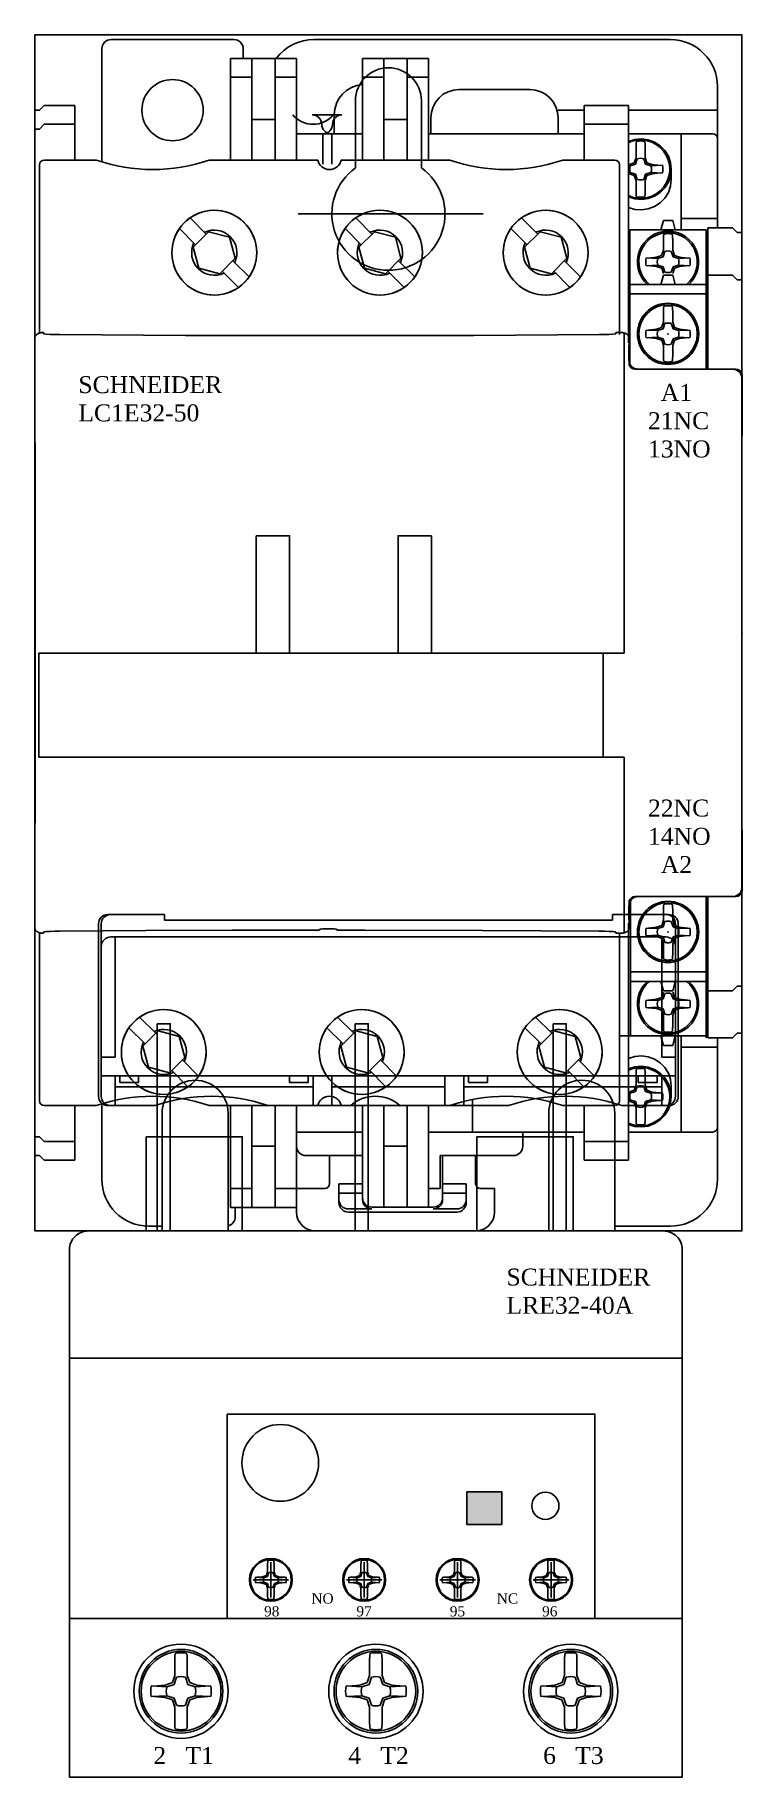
# Model space of a CAD drawing. Extents: x 0 to 75, y 0 to 185.
import ezdxf

# ---------------------------------------------------------------- set-up
doc = ezdxf.new("R2010")
doc.units = 0
doc.layers.add('1', color=3, linetype='CONTINUOUS')
doc.layers.add('ALPHA', color=255, linetype='CONTINUOUS')
doc.styles.add('arial', font='times.ttf', dxfattribs={"height": 21})

# ---------------------------------------------------------------- blocks, each defined once
blk = doc.blocks.new('WER WERTYWETY2 12')
at = {"color": 3, "linetype": 'ByBlock', "lineweight": -2}
for p, q in [((294861.91, 158218.94), (294861.91, 158211.81)), ((294868.91, 158218.94), (294868.91, 158211.81)), ((294875.45, 158206.94), (294855.83, 158206.94))]:
    blk.add_line(p, q, dxfattribs=at)
for centre, radius, start, end in [((294865.41, 158218.94), 3.5, 0, 180), ((294865.41, 158206.94), 6, 125.6853, 54.3147)]:
    blk.add_arc(centre, radius, start, end, dxfattribs=at)
blk = doc.blocks.new('EWTWEQT WEQTY T3 2T')
at = {"linetype": 'ByBlock', "lineweight": -2}
h = blk.add_hatch(color=0, dxfattribs=at)
h.set_gradient(color1=(246, 52, 9), color2=(226, 48, 8), one_color=1, tint=0.46)
h.paths.add_polyline_path([(295283.39, 158351.09), (295287.1, 158351.09), (295287.1, 158347.65), (295283.39, 158347.65)])
at = {"color": 0, "linetype": 'ByBlock', "lineweight": -2}
for p, q in [((295262.61, 158343.63), (295262.61, 158339.87)), ((295272.51, 158343.63), (295272.51, 158339.87)), ((295282.42, 158343.63), (295282.42, 158339.87)), ((295292.33, 158343.63), (295292.33, 158339.87)), ((295260.73, 158341.75), (295264.48, 158341.75)), ((295270.64, 158341.75), (295274.39, 158341.75)), ((295280.54, 158341.75), (295284.3, 158341.75)), ((295290.45, 158341.75), (295294.2, 158341.75))]:
    blk.add_line(p, q, dxfattribs=at)
at = {"color": 1, "linetype": 'ByBlock', "lineweight": -2}
for points in [[(295250.55, 158400.81), (295251.94, 158400.81), (295251.94, 158378.81), (295250.55, 158378.81)], [(295271.55, 158400.81), (295272.94, 158400.81), (295272.94, 158378.81), (295271.55, 158378.81)], [(295292.55, 158400.81), (295293.94, 158400.81), (295293.94, 158378.81), (295292.55, 158378.81)], [(295283.39, 158351.09), (295287.1, 158351.09), (295287.1, 158347.65), (295283.39, 158347.65)]]:
    blk.add_lwpolyline(points, close=True, dxfattribs=at)
at = {"color": 251, "linetype": 'ByBlock', "lineweight": -2}
for points in [[(295249.37, 158388.81), (295259.58, 158388.81), (295259.58, 158378.81), (295249.37, 158378.81)], [(295284.47, 158388.81), (295294.68, 158388.81), (295294.68, 158378.81), (295284.47, 158378.81)], [(295241.25, 158365.31), (295306.25, 158365.31), (295306.25, 158337.67), (295241.25, 158337.67)], [(295257.98, 158359.37), (295296.99, 158359.37), (295296.99, 158337.67), (295257.98, 158337.67)]]:
    blk.add_lwpolyline(points, close=True, dxfattribs=at)
blk.add_lwpolyline([(295241.25, 158320.81), (295306.25, 158320.81), (295306.25, 158376.81, 0.414214), (295304.25, 158378.81), (295243.25, 158378.81, 0.414214), (295241.25, 158376.81)], format="xyb", close=True, dxfattribs=at)
at = {"color": 2, "linetype": 'ByBlock', "lineweight": -2}
blk.add_circle((295263.61, 158354.18), 4.07, dxfattribs=at)
at = {"color": 251, "linetype": 'ByBlock', "lineweight": -2}
for centre in [(295253.08, 158329.93), (295273.75, 158329.93), (295294.42, 158329.93)]:
    blk.add_circle(centre, 5, dxfattribs=at)
at = {"layer": '1'}
for p, q in [((295262.26, 158343.48), (295262.26, 158342.61)), ((295262.95, 158343.49), (295262.95, 158342.62)), ((295272.17, 158343.48), (295272.17, 158342.61)), ((295272.85, 158343.49), (295272.85, 158342.62)), ((295282.08, 158343.48), (295282.08, 158342.61)), ((295282.76, 158343.49), (295282.76, 158342.62)), ((295291.99, 158343.48), (295291.99, 158342.61)), ((295292.67, 158343.49), (295292.67, 158342.62)), ((295260.99, 158342.04), (295261.84, 158341.99)), ((295260.99, 158341.46), (295261.84, 158341.51)), ((295261.74, 158342.09), (295261.13, 158342.03)), ((295261.74, 158342.09), (295262.14, 158342.22)), ((295261.84, 158341.99), (295262.24, 158342.12)), ((295261.84, 158341.51), (295262.24, 158341.38)), ((295262.14, 158342.22), (295262.27, 158342.62)), ((295262.24, 158342.12), (295262.37, 158342.52)), ((295262.85, 158342.52), (295262.98, 158342.12)), ((295262.95, 158342.62), (295263.08, 158342.22)), ((295262.98, 158342.12), (295263.37, 158341.99)), ((295263.37, 158341.51), (295262.98, 158341.38)), ((295263.08, 158342.22), (295263.47, 158342.09)), ((295263.37, 158341.99), (295264.23, 158342.04)), ((295263.37, 158341.51), (295264.23, 158341.46)), ((295264.09, 158342.03), (295263.47, 158342.09)), ((295270.89, 158342.04), (295271.75, 158341.99)), ((295270.89, 158341.46), (295271.75, 158341.51)), ((295271.65, 158342.09), (295271.03, 158342.03)), ((295271.65, 158342.09), (295272.04, 158342.22)), ((295271.75, 158341.99), (295272.14, 158342.12)), ((295271.75, 158341.51), (295272.14, 158341.38)), ((295272.04, 158342.22), (295272.17, 158342.62)), ((295272.14, 158342.12), (295272.27, 158342.52)), ((295272.76, 158342.52), (295272.88, 158342.12)), ((295272.85, 158342.62), (295272.98, 158342.22)), ((295272.88, 158342.12), (295273.28, 158341.99)), ((295273.28, 158341.51), (295272.88, 158341.38)), ((295272.98, 158342.22), (295273.38, 158342.09)), ((295273.28, 158341.99), (295274.13, 158342.04)), ((295273.28, 158341.51), (295274.13, 158341.46)), ((295273.99, 158342.03), (295273.38, 158342.09)), ((295280.8, 158342.04), (295281.66, 158341.99)), ((295280.8, 158341.46), (295281.66, 158341.51)), ((295281.56, 158342.09), (295280.94, 158342.03)), ((295281.56, 158342.09), (295281.95, 158342.22)), ((295281.66, 158341.99), (295282.05, 158342.12)), ((295281.66, 158341.51), (295282.05, 158341.38)), ((295281.95, 158342.22), (295282.08, 158342.62)), ((295282.05, 158342.12), (295282.18, 158342.52)), ((295282.66, 158342.52), (295282.79, 158342.12)), ((295282.76, 158342.62), (295282.89, 158342.22)), ((295282.79, 158342.12), (295283.18, 158341.99)), ((295283.18, 158341.51), (295282.79, 158341.38)), ((295282.89, 158342.22), (295283.28, 158342.09)), ((295283.18, 158341.99), (295284.04, 158342.04)), ((295283.18, 158341.51), (295284.04, 158341.46)), ((295283.9, 158342.03), (295283.28, 158342.09)), ((295290.71, 158342.04), (295291.56, 158341.99)), ((295290.71, 158341.46), (295291.56, 158341.51)), ((295291.46, 158342.09), (295290.85, 158342.03)), ((295291.46, 158342.09), (295291.86, 158342.22)), ((295291.56, 158341.99), (295291.96, 158342.12)), ((295291.56, 158341.51), (295291.96, 158341.38)), ((295291.86, 158342.22), (295291.99, 158342.62)), ((295291.96, 158342.12), (295292.09, 158342.52)), ((295292.57, 158342.52), (295292.7, 158342.12)), ((295292.67, 158342.62), (295292.8, 158342.22)), ((295292.7, 158342.12), (295293.09, 158341.99)), ((295293.09, 158341.51), (295292.7, 158341.38)), ((295292.8, 158342.22), (295293.19, 158342.09)), ((295293.09, 158341.99), (295293.95, 158342.04)), ((295293.09, 158341.51), (295293.95, 158341.46)), ((295293.81, 158342.03), (295293.19, 158342.09)), ((295261.74, 158341.41), (295261.13, 158341.47)), ((295261.74, 158341.41), (295262.13, 158341.28)), ((295262.13, 158341.28), (295262.26, 158340.89)), ((295262.24, 158341.38), (295262.37, 158340.99)), ((295262.26, 158340.89), (295262.26, 158340.02)), ((295262.98, 158341.38), (295262.85, 158340.99)), ((295263.08, 158341.28), (295262.95, 158340.89)), ((295262.95, 158340.89), (295262.95, 158340.02)), ((295263.47, 158341.41), (295263.08, 158341.28)), ((295264.09, 158341.47), (295263.47, 158341.41)), ((295271.65, 158341.41), (295271.03, 158341.47)), ((295271.65, 158341.41), (295272.04, 158341.28)), ((295272.04, 158341.28), (295272.17, 158340.89)), ((295272.14, 158341.38), (295272.27, 158340.99)), ((295272.17, 158340.89), (295272.17, 158340.02)), ((295272.88, 158341.38), (295272.76, 158340.99)), ((295272.98, 158341.28), (295272.85, 158340.89)), ((295272.85, 158340.89), (295272.85, 158340.02)), ((295273.38, 158341.41), (295272.98, 158341.28)), ((295273.99, 158341.47), (295273.38, 158341.41)), ((295281.56, 158341.41), (295280.94, 158341.47)), ((295281.56, 158341.41), (295281.95, 158341.28)), ((295281.95, 158341.28), (295282.08, 158340.89)), ((295282.05, 158341.38), (295282.18, 158340.99)), ((295282.08, 158340.89), (295282.08, 158340.02)), ((295282.79, 158341.38), (295282.66, 158340.99)), ((295282.89, 158341.28), (295282.76, 158340.89)), ((295282.76, 158340.89), (295282.76, 158340.02)), ((295283.28, 158341.41), (295282.89, 158341.28)), ((295283.9, 158341.47), (295283.28, 158341.41)), ((295291.46, 158341.41), (295290.85, 158341.47)), ((295291.46, 158341.41), (295291.85, 158341.28)), ((295291.85, 158341.28), (295291.99, 158340.89)), ((295291.96, 158341.38), (295292.09, 158340.99)), ((295291.99, 158340.89), (295291.99, 158340.02)), ((295292.7, 158341.38), (295292.57, 158340.99)), ((295292.8, 158341.28), (295292.67, 158340.89)), ((295292.67, 158340.89), (295292.67, 158340.02)), ((295293.19, 158341.41), (295292.8, 158341.28)), ((295293.81, 158341.47), (295293.19, 158341.41)), ((295252.41, 158333.31), (295252.41, 158331.61)), ((295253.74, 158333.31), (295253.74, 158331.61)), ((295273.08, 158333.31), (295273.08, 158331.61)), ((295274.41, 158333.31), (295274.41, 158331.61)), ((295293.75, 158333.31), (295293.75, 158331.61)), ((295295.08, 158333.31), (295295.08, 158331.61)), ((295249.92, 158330.49), (295251.59, 158330.4)), ((295251.39, 158330.59), (295250.19, 158330.47)), ((295251.39, 158330.59), (295252.16, 158330.85)), ((295251.59, 158330.4), (295252.35, 158330.65)), ((295252.16, 158330.85), (295252.41, 158331.61)), ((295252.35, 158330.65), (295252.61, 158331.42)), ((295253.55, 158331.42), (295253.8, 158330.65)), ((295253.74, 158331.61), (295254, 158330.85)), ((295253.8, 158330.65), (295254.57, 158330.4)), ((295254, 158330.85), (295254.76, 158330.59)), ((295254.57, 158330.4), (295256.24, 158330.49)), ((295255.96, 158330.47), (295254.76, 158330.59)), ((295270.59, 158330.49), (295272.26, 158330.4)), ((295272.06, 158330.59), (295270.86, 158330.47)), ((295272.06, 158330.59), (295272.83, 158330.85)), ((295272.26, 158330.4), (295273.02, 158330.65)), ((295272.83, 158330.85), (295273.08, 158331.61)), ((295273.02, 158330.65), (295273.28, 158331.42)), ((295274.22, 158331.42), (295274.47, 158330.65)), ((295274.41, 158331.61), (295274.67, 158330.85)), ((295274.47, 158330.65), (295275.24, 158330.4)), ((295274.67, 158330.85), (295275.43, 158330.59)), ((295275.24, 158330.4), (295276.91, 158330.49)), ((295276.63, 158330.47), (295275.43, 158330.59)), ((295291.26, 158330.49), (295292.93, 158330.4)), ((295292.73, 158330.59), (295291.53, 158330.47)), ((295292.73, 158330.59), (295293.5, 158330.85)), ((295292.93, 158330.4), (295293.69, 158330.65)), ((295293.5, 158330.85), (295293.75, 158331.61)), ((295293.69, 158330.65), (295293.95, 158331.42)), ((295294.89, 158331.42), (295295.14, 158330.65)), ((295295.08, 158331.61), (295295.34, 158330.85)), ((295295.14, 158330.65), (295295.91, 158330.4)), ((295295.34, 158330.85), (295296.1, 158330.59)), ((295295.91, 158330.4), (295297.58, 158330.49)), ((295297.3, 158330.47), (295296.1, 158330.59)), ((295249.92, 158329.37), (295251.59, 158329.46)), ((295251.4, 158329.26), (295250.19, 158329.38)), ((295251.4, 158329.26), (295252.16, 158329.01)), ((295251.59, 158329.46), (295252.35, 158329.2)), ((295252.16, 158329.01), (295252.41, 158328.24)), ((295252.35, 158329.2), (295252.61, 158328.44)), ((295253.8, 158329.2), (295253.55, 158328.44)), ((295254, 158329.01), (295253.74, 158328.24)), ((295254.57, 158329.46), (295253.8, 158329.2)), ((295254.76, 158329.26), (295254, 158329.01)), ((295254.57, 158329.46), (295256.24, 158329.37)), ((295255.96, 158329.38), (295254.76, 158329.26)), ((295270.59, 158329.37), (295272.26, 158329.46)), ((295272.06, 158329.26), (295270.86, 158329.38)), ((295272.06, 158329.26), (295272.83, 158329.01)), ((295272.26, 158329.46), (295273.02, 158329.2)), ((295272.83, 158329.01), (295273.08, 158328.24)), ((295273.02, 158329.2), (295273.28, 158328.44)), ((295274.47, 158329.2), (295274.22, 158328.44)), ((295274.67, 158329.01), (295274.41, 158328.24)), ((295275.24, 158329.46), (295274.47, 158329.2)), ((295275.43, 158329.26), (295274.67, 158329.01)), ((295275.24, 158329.46), (295276.91, 158329.37)), ((295276.63, 158329.38), (295275.43, 158329.26)), ((295291.26, 158329.37), (295292.93, 158329.46)), ((295292.73, 158329.26), (295291.53, 158329.38)), ((295292.73, 158329.26), (295293.49, 158329.01)), ((295292.93, 158329.46), (295293.69, 158329.2)), ((295293.49, 158329.01), (295293.75, 158328.24)), ((295293.69, 158329.2), (295293.95, 158328.44)), ((295295.14, 158329.2), (295294.89, 158328.44)), ((295295.34, 158329.01), (295295.08, 158328.24)), ((295295.91, 158329.46), (295295.14, 158329.2)), ((295296.1, 158329.26), (295295.34, 158329.01)), ((295295.91, 158329.46), (295297.58, 158329.37)), ((295297.3, 158329.38), (295296.1, 158329.26)), ((295252.41, 158328.24), (295252.41, 158326.55)), ((295253.74, 158328.24), (295253.74, 158326.55)), ((295273.08, 158328.24), (295273.08, 158326.55)), ((295274.41, 158328.24), (295274.41, 158326.55)), ((295293.75, 158328.24), (295293.75, 158326.55)), ((295295.08, 158328.24), (295295.08, 158326.55))]:
    blk.add_line(p, q, dxfattribs=at)
for points in [[(295262.26, 158343.48), (295262.27, 158343.5), (295262.27, 158343.52), (295262.27, 158343.54), (295262.27, 158343.56), (295262.27, 158343.58), (295262.28, 158343.6), (295262.28, 158343.62), (295262.28, 158343.64), (295262.28, 158343.66), (295262.28, 158343.68), (295262.28, 158343.69), (295262.28, 158343.71), (295262.28, 158343.72), (295262.28, 158343.74), (295262.29, 158343.76), (295262.29, 158343.77), (295262.29, 158343.78), (295262.3, 158343.78), (295262.3, 158343.79), (295262.31, 158343.8), (295262.31, 158343.8), (295262.32, 158343.81), (295262.32, 158343.82), (295262.33, 158343.82)], [(295262.95, 158343.49), (295262.95, 158343.5), (295262.94, 158343.52), (295262.94, 158343.54), (295262.94, 158343.56), (295262.94, 158343.58), (295262.94, 158343.6), (295262.94, 158343.62), (295262.94, 158343.64), (295262.94, 158343.66), (295262.94, 158343.68), (295262.94, 158343.69), (295262.93, 158343.71), (295262.93, 158343.72), (295262.93, 158343.74), (295262.93, 158343.76), (295262.92, 158343.77), (295262.92, 158343.78), (295262.91, 158343.78), (295262.91, 158343.79), (295262.91, 158343.8), (295262.9, 158343.8), (295262.9, 158343.81), (295262.89, 158343.82), (295262.89, 158343.82)], [(295272.17, 158343.48), (295272.17, 158343.5), (295272.17, 158343.52), (295272.18, 158343.54), (295272.18, 158343.56), (295272.18, 158343.58), (295272.18, 158343.6), (295272.18, 158343.62), (295272.18, 158343.64), (295272.18, 158343.66), (295272.18, 158343.68), (295272.19, 158343.69), (295272.19, 158343.71), (295272.19, 158343.72), (295272.19, 158343.74), (295272.19, 158343.76), (295272.2, 158343.77), (295272.2, 158343.78), (295272.21, 158343.78), (295272.21, 158343.79), (295272.21, 158343.8), (295272.22, 158343.8), (295272.22, 158343.81), (295272.23, 158343.82), (295272.23, 158343.82)], [(295272.85, 158343.49), (295272.85, 158343.5), (295272.85, 158343.52), (295272.85, 158343.54), (295272.85, 158343.56), (295272.85, 158343.58), (295272.84, 158343.6), (295272.84, 158343.62), (295272.84, 158343.64), (295272.84, 158343.66), (295272.84, 158343.68), (295272.84, 158343.69), (295272.84, 158343.71), (295272.84, 158343.72), (295272.84, 158343.74), (295272.83, 158343.76), (295272.83, 158343.77), (295272.83, 158343.78), (295272.82, 158343.78), (295272.82, 158343.79), (295272.81, 158343.8), (295272.81, 158343.8), (295272.8, 158343.81), (295272.8, 158343.82), (295272.79, 158343.82)], [(295282.08, 158343.48), (295282.08, 158343.5), (295282.08, 158343.52), (295282.08, 158343.54), (295282.09, 158343.56), (295282.09, 158343.58), (295282.09, 158343.6), (295282.09, 158343.62), (295282.09, 158343.64), (295282.09, 158343.66), (295282.09, 158343.68), (295282.09, 158343.69), (295282.09, 158343.71), (295282.09, 158343.72), (295282.1, 158343.74), (295282.1, 158343.76), (295282.11, 158343.77), (295282.11, 158343.78), (295282.11, 158343.78), (295282.12, 158343.79), (295282.12, 158343.8), (295282.13, 158343.8), (295282.13, 158343.81), (295282.14, 158343.82), (295282.14, 158343.82)], [(295282.76, 158343.49), (295282.76, 158343.5), (295282.76, 158343.52), (295282.76, 158343.54), (295282.75, 158343.56), (295282.75, 158343.58), (295282.75, 158343.6), (295282.75, 158343.62), (295282.75, 158343.64), (295282.75, 158343.66), (295282.75, 158343.68), (295282.75, 158343.69), (295282.75, 158343.71), (295282.75, 158343.72), (295282.74, 158343.74), (295282.74, 158343.76), (295282.74, 158343.77), (295282.73, 158343.78), (295282.73, 158343.78), (295282.72, 158343.79), (295282.72, 158343.8), (295282.72, 158343.8), (295282.71, 158343.81), (295282.71, 158343.82), (295282.7, 158343.82)], [(295291.99, 158343.48), (295291.99, 158343.5), (295291.99, 158343.52), (295291.99, 158343.54), (295291.99, 158343.56), (295291.99, 158343.58), (295292, 158343.6), (295292, 158343.62), (295292, 158343.64), (295292, 158343.66), (295292, 158343.68), (295292, 158343.69), (295292, 158343.71), (295292, 158343.72), (295292, 158343.74), (295292.01, 158343.76), (295292.01, 158343.77), (295292.02, 158343.78), (295292.02, 158343.78), (295292.02, 158343.79), (295292.03, 158343.8), (295292.03, 158343.8), (295292.04, 158343.81), (295292.04, 158343.82), (295292.05, 158343.82)], [(295292.67, 158343.49), (295292.67, 158343.5), (295292.67, 158343.52), (295292.66, 158343.54), (295292.66, 158343.56), (295292.66, 158343.58), (295292.66, 158343.6), (295292.66, 158343.62), (295292.66, 158343.64), (295292.66, 158343.66), (295292.66, 158343.68), (295292.66, 158343.69), (295292.66, 158343.71), (295292.65, 158343.72), (295292.65, 158343.74), (295292.65, 158343.76), (295292.64, 158343.77), (295292.64, 158343.78), (295292.64, 158343.78), (295292.63, 158343.79), (295292.63, 158343.8), (295292.62, 158343.8), (295292.62, 158343.81), (295292.61, 158343.82), (295292.61, 158343.82)], [(295262.26, 158340.02), (295262.27, 158340), (295262.27, 158339.98), (295262.27, 158339.96), (295262.27, 158339.94), (295262.27, 158339.92), (295262.28, 158339.9), (295262.28, 158339.88), (295262.28, 158339.86), (295262.28, 158339.84), (295262.28, 158339.83), (295262.28, 158339.81), (295262.28, 158339.79), (295262.28, 158339.78), (295262.28, 158339.76), (295262.29, 158339.75), (295262.29, 158339.73), (295262.29, 158339.72), (295262.3, 158339.72), (295262.3, 158339.71), (295262.31, 158339.7), (295262.31, 158339.7), (295262.32, 158339.69), (295262.32, 158339.69), (295262.33, 158339.68)], [(295262.95, 158340.02), (295262.95, 158340), (295262.94, 158339.98), (295262.94, 158339.96), (295262.94, 158339.94), (295262.94, 158339.92), (295262.94, 158339.9), (295262.94, 158339.88), (295262.94, 158339.86), (295262.94, 158339.84), (295262.94, 158339.83), (295262.94, 158339.81), (295262.93, 158339.79), (295262.93, 158339.78), (295262.93, 158339.76), (295262.93, 158339.75), (295262.92, 158339.73), (295262.92, 158339.72), (295262.91, 158339.72), (295262.91, 158339.71), (295262.91, 158339.7), (295262.9, 158339.7), (295262.9, 158339.69), (295262.89, 158339.69), (295262.89, 158339.68)], [(295272.17, 158340.02), (295272.17, 158340), (295272.17, 158339.98), (295272.18, 158339.96), (295272.18, 158339.94), (295272.18, 158339.92), (295272.18, 158339.9), (295272.18, 158339.88), (295272.18, 158339.86), (295272.18, 158339.84), (295272.18, 158339.83), (295272.19, 158339.81), (295272.19, 158339.79), (295272.19, 158339.78), (295272.19, 158339.76), (295272.19, 158339.75), (295272.2, 158339.73), (295272.2, 158339.72), (295272.21, 158339.72), (295272.21, 158339.71), (295272.21, 158339.7), (295272.22, 158339.7), (295272.22, 158339.69), (295272.23, 158339.69), (295272.23, 158339.68)], [(295272.85, 158340.02), (295272.85, 158340), (295272.85, 158339.98), (295272.85, 158339.96), (295272.85, 158339.94), (295272.85, 158339.92), (295272.84, 158339.9), (295272.84, 158339.88), (295272.84, 158339.86), (295272.84, 158339.84), (295272.84, 158339.83), (295272.84, 158339.81), (295272.84, 158339.79), (295272.84, 158339.78), (295272.84, 158339.76), (295272.83, 158339.75), (295272.83, 158339.73), (295272.83, 158339.72), (295272.82, 158339.72), (295272.82, 158339.71), (295272.81, 158339.7), (295272.81, 158339.7), (295272.8, 158339.69), (295272.8, 158339.69), (295272.79, 158339.68)], [(295282.08, 158340.02), (295282.08, 158340), (295282.08, 158339.98), (295282.08, 158339.96), (295282.09, 158339.94), (295282.09, 158339.92), (295282.09, 158339.9), (295282.09, 158339.88), (295282.09, 158339.86), (295282.09, 158339.84), (295282.09, 158339.83), (295282.09, 158339.81), (295282.09, 158339.79), (295282.09, 158339.78), (295282.1, 158339.76), (295282.1, 158339.75), (295282.11, 158339.73), (295282.11, 158339.72), (295282.11, 158339.72), (295282.12, 158339.71), (295282.12, 158339.7), (295282.13, 158339.7), (295282.13, 158339.69), (295282.14, 158339.69), (295282.14, 158339.68)], [(295282.76, 158340.02), (295282.76, 158340), (295282.76, 158339.98), (295282.76, 158339.96), (295282.75, 158339.94), (295282.75, 158339.92), (295282.75, 158339.9), (295282.75, 158339.88), (295282.75, 158339.86), (295282.75, 158339.84), (295282.75, 158339.83), (295282.75, 158339.81), (295282.75, 158339.79), (295282.75, 158339.78), (295282.74, 158339.76), (295282.74, 158339.75), (295282.74, 158339.73), (295282.73, 158339.72), (295282.73, 158339.72), (295282.72, 158339.71), (295282.72, 158339.7), (295282.72, 158339.7), (295282.71, 158339.69), (295282.71, 158339.69), (295282.7, 158339.68)], [(295291.99, 158340.02), (295291.99, 158340), (295291.99, 158339.98), (295291.99, 158339.96), (295291.99, 158339.94), (295291.99, 158339.92), (295292, 158339.9), (295292, 158339.88), (295292, 158339.86), (295292, 158339.84), (295292, 158339.83), (295292, 158339.81), (295292, 158339.79), (295292, 158339.78), (295292, 158339.76), (295292.01, 158339.75), (295292.01, 158339.73), (295292.02, 158339.72), (295292.02, 158339.72), (295292.02, 158339.71), (295292.03, 158339.7), (295292.03, 158339.7), (295292.04, 158339.69), (295292.04, 158339.69), (295292.05, 158339.68)], [(295292.67, 158340.02), (295292.67, 158340), (295292.67, 158339.98), (295292.66, 158339.96), (295292.66, 158339.94), (295292.66, 158339.92), (295292.66, 158339.9), (295292.66, 158339.88), (295292.66, 158339.86), (295292.66, 158339.84), (295292.66, 158339.83), (295292.66, 158339.81), (295292.66, 158339.79), (295292.65, 158339.78), (295292.65, 158339.76), (295292.65, 158339.75), (295292.64, 158339.73), (295292.64, 158339.72), (295292.64, 158339.72), (295292.63, 158339.71), (295292.63, 158339.7), (295292.62, 158339.7), (295292.62, 158339.69), (295292.61, 158339.69), (295292.61, 158339.68)], [(295252.41, 158333.31), (295252.41, 158333.35), (295252.42, 158333.39), (295252.42, 158333.42), (295252.43, 158333.46), (295252.43, 158333.5), (295252.43, 158333.54), (295252.44, 158333.58), (295252.44, 158333.62), (295252.44, 158333.65), (295252.44, 158333.68), (295252.44, 158333.71), (295252.44, 158333.75), (295252.44, 158333.78), (295252.45, 158333.81), (295252.45, 158333.84), (295252.46, 158333.87), (295252.47, 158333.88), (295252.48, 158333.89), (295252.49, 158333.91), (295252.49, 158333.92), (295252.5, 158333.93), (295252.51, 158333.94), (295252.52, 158333.96), (295252.53, 158333.97)], [(295253.74, 158333.31), (295253.74, 158333.35), (295253.74, 158333.39), (295253.73, 158333.42), (295253.73, 158333.46), (295253.73, 158333.5), (295253.72, 158333.54), (295253.72, 158333.58), (295253.72, 158333.62), (295253.72, 158333.65), (295253.72, 158333.68), (295253.72, 158333.71), (295253.72, 158333.75), (295253.72, 158333.78), (295253.71, 158333.81), (295253.7, 158333.84), (295253.69, 158333.87), (295253.69, 158333.88), (295253.68, 158333.89), (295253.67, 158333.91), (295253.66, 158333.92), (295253.65, 158333.93), (295253.64, 158333.94), (295253.63, 158333.96), (295253.62, 158333.97)], [(295273.08, 158333.31), (295273.08, 158333.35), (295273.09, 158333.39), (295273.09, 158333.42), (295273.09, 158333.46), (295273.1, 158333.5), (295273.1, 158333.54), (295273.1, 158333.58), (295273.11, 158333.62), (295273.11, 158333.65), (295273.11, 158333.68), (295273.11, 158333.71), (295273.11, 158333.75), (295273.11, 158333.78), (295273.12, 158333.81), (295273.12, 158333.84), (295273.13, 158333.87), (295273.14, 158333.88), (295273.15, 158333.89), (295273.15, 158333.91), (295273.16, 158333.92), (295273.17, 158333.93), (295273.18, 158333.94), (295273.19, 158333.96), (295273.2, 158333.97)], [(295274.41, 158333.31), (295274.41, 158333.35), (295274.41, 158333.39), (295274.4, 158333.42), (295274.4, 158333.46), (295274.4, 158333.5), (295274.39, 158333.54), (295274.39, 158333.58), (295274.39, 158333.62), (295274.39, 158333.65), (295274.39, 158333.68), (295274.39, 158333.71), (295274.39, 158333.75), (295274.38, 158333.78), (295274.38, 158333.81), (295274.37, 158333.84), (295274.36, 158333.87), (295274.36, 158333.88), (295274.35, 158333.89), (295274.34, 158333.91), (295274.33, 158333.92), (295274.32, 158333.93), (295274.31, 158333.94), (295274.3, 158333.96), (295274.29, 158333.97)], [(295293.75, 158333.31), (295293.75, 158333.35), (295293.76, 158333.39), (295293.76, 158333.42), (295293.76, 158333.46), (295293.77, 158333.5), (295293.77, 158333.54), (295293.77, 158333.58), (295293.78, 158333.62), (295293.78, 158333.65), (295293.78, 158333.68), (295293.78, 158333.71), (295293.78, 158333.75), (295293.78, 158333.78), (295293.78, 158333.81), (295293.79, 158333.84), (295293.8, 158333.87), (295293.81, 158333.88), (295293.82, 158333.89), (295293.82, 158333.91), (295293.83, 158333.92), (295293.84, 158333.93), (295293.85, 158333.94), (295293.86, 158333.96), (295293.87, 158333.97)], [(295295.08, 158333.31), (295295.08, 158333.35), (295295.08, 158333.39), (295295.07, 158333.42), (295295.07, 158333.46), (295295.07, 158333.5), (295295.06, 158333.54), (295295.06, 158333.58), (295295.06, 158333.62), (295295.06, 158333.65), (295295.06, 158333.68), (295295.06, 158333.71), (295295.06, 158333.75), (295295.05, 158333.78), (295295.05, 158333.81), (295295.04, 158333.84), (295295.03, 158333.87), (295295.02, 158333.88), (295295.02, 158333.89), (295295.01, 158333.91), (295295, 158333.92), (295294.99, 158333.93), (295294.98, 158333.94), (295294.97, 158333.96), (295294.96, 158333.97)], [(295252.41, 158326.55), (295252.41, 158326.51), (295252.42, 158326.47), (295252.42, 158326.43), (295252.43, 158326.39), (295252.43, 158326.35), (295252.43, 158326.32), (295252.44, 158326.28), (295252.44, 158326.24), (295252.44, 158326.21), (295252.44, 158326.17), (295252.44, 158326.14), (295252.44, 158326.11), (295252.44, 158326.08), (295252.45, 158326.05), (295252.45, 158326.02), (295252.46, 158325.99), (295252.47, 158325.98), (295252.48, 158325.96), (295252.49, 158325.95), (295252.49, 158325.94), (295252.5, 158325.92), (295252.51, 158325.91), (295252.52, 158325.9), (295252.53, 158325.89)], [(295253.74, 158326.55), (295253.74, 158326.51), (295253.74, 158326.47), (295253.73, 158326.43), (295253.73, 158326.39), (295253.73, 158326.35), (295253.72, 158326.32), (295253.72, 158326.28), (295253.72, 158326.24), (295253.72, 158326.21), (295253.72, 158326.17), (295253.72, 158326.14), (295253.72, 158326.11), (295253.72, 158326.08), (295253.71, 158326.05), (295253.7, 158326.02), (295253.69, 158325.99), (295253.69, 158325.98), (295253.68, 158325.96), (295253.67, 158325.95), (295253.66, 158325.94), (295253.65, 158325.92), (295253.64, 158325.91), (295253.63, 158325.9), (295253.62, 158325.89)], [(295273.08, 158326.55), (295273.08, 158326.51), (295273.09, 158326.47), (295273.09, 158326.43), (295273.09, 158326.39), (295273.1, 158326.35), (295273.1, 158326.32), (295273.1, 158326.28), (295273.11, 158326.24), (295273.11, 158326.21), (295273.11, 158326.17), (295273.11, 158326.14), (295273.11, 158326.11), (295273.11, 158326.08), (295273.12, 158326.05), (295273.12, 158326.02), (295273.13, 158325.99), (295273.14, 158325.98), (295273.15, 158325.96), (295273.15, 158325.95), (295273.16, 158325.94), (295273.17, 158325.92), (295273.18, 158325.91), (295273.19, 158325.9), (295273.2, 158325.89)], [(295274.41, 158326.55), (295274.41, 158326.51), (295274.41, 158326.47), (295274.4, 158326.43), (295274.4, 158326.39), (295274.4, 158326.35), (295274.39, 158326.32), (295274.39, 158326.28), (295274.39, 158326.24), (295274.39, 158326.21), (295274.39, 158326.17), (295274.39, 158326.14), (295274.39, 158326.11), (295274.38, 158326.08), (295274.38, 158326.05), (295274.37, 158326.02), (295274.36, 158325.99), (295274.36, 158325.98), (295274.35, 158325.96), (295274.34, 158325.95), (295274.33, 158325.94), (295274.32, 158325.92), (295274.31, 158325.91), (295274.3, 158325.9), (295274.29, 158325.89)], [(295293.75, 158326.55), (295293.75, 158326.51), (295293.76, 158326.47), (295293.76, 158326.43), (295293.76, 158326.39), (295293.77, 158326.35), (295293.77, 158326.32), (295293.77, 158326.28), (295293.78, 158326.24), (295293.78, 158326.21), (295293.78, 158326.17), (295293.78, 158326.14), (295293.78, 158326.11), (295293.78, 158326.08), (295293.78, 158326.05), (295293.79, 158326.02), (295293.8, 158325.99), (295293.81, 158325.98), (295293.82, 158325.96), (295293.82, 158325.95), (295293.83, 158325.94), (295293.84, 158325.92), (295293.85, 158325.91), (295293.86, 158325.9), (295293.87, 158325.89)], [(295295.08, 158326.55), (295295.08, 158326.51), (295295.08, 158326.47), (295295.07, 158326.43), (295295.07, 158326.39), (295295.07, 158326.35), (295295.06, 158326.32), (295295.06, 158326.28), (295295.06, 158326.24), (295295.06, 158326.21), (295295.06, 158326.17), (295295.06, 158326.14), (295295.06, 158326.11), (295295.05, 158326.08), (295295.05, 158326.05), (295295.04, 158326.02), (295295.03, 158325.99), (295295.02, 158325.98), (295295.02, 158325.96), (295295.01, 158325.95), (295295, 158325.94), (295294.99, 158325.92), (295294.98, 158325.91), (295294.97, 158325.9), (295294.96, 158325.89)]]:
    blk.add_lwpolyline(points, dxfattribs=at)
for centre, radius in [((295291.73, 158349.62), 1.44), ((295262.61, 158341.75), 2.27), ((295262.61, 158341.75), 2.17), ((295272.51, 158341.75), 2.27), ((295272.51, 158341.75), 2.17), ((295282.42, 158341.75), 2.27), ((295282.42, 158341.75), 2.17), ((295292.33, 158341.75), 2.27), ((295292.33, 158341.75), 2.17), ((295253.08, 158329.93), 4.44), ((295253.08, 158329.93), 4.23), ((295273.75, 158329.93), 4.44), ((295273.75, 158329.93), 4.23), ((295294.42, 158329.93), 4.44), ((295294.42, 158329.93), 4.23)]:
    blk.add_circle(centre, radius, dxfattribs=at)
for centre, radius, start, end in [((295262.61, 158341.75), 2.09, 82.3022, 97.6977), ((295272.51, 158341.75), 2.09, 82.3022, 97.6977), ((295282.42, 158341.75), 2.09, 82.3022, 97.6977), ((295292.33, 158341.75), 2.09, 82.3022, 97.6977), ((295262.61, 158341.75), 1.64, 169.9757, 190.0245), ((295262.61, 158341.75), 0.801, 162.4638, 197.5364), ((295262.61, 158341.75), 0.801, 72.4637, 107.5363), ((295262.61, 158341.75), 0.801, 342.4637, 17.5363), ((295262.61, 158341.75), 1.64, 349.9755, 10.0243), ((295272.51, 158341.75), 1.64, 169.9757, 190.0245), ((295272.51, 158341.75), 0.801, 162.4638, 197.5364), ((295272.51, 158341.75), 0.801, 72.4637, 107.5363), ((295272.51, 158341.75), 0.801, 342.4637, 17.5363), ((295272.51, 158341.75), 1.64, 349.9755, 10.0243), ((295282.42, 158341.75), 1.64, 169.9757, 190.0245), ((295282.42, 158341.75), 0.801, 162.4638, 197.5364), ((295282.42, 158341.75), 0.801, 72.4637, 107.5363), ((295282.42, 158341.75), 0.801, 342.4637, 17.5363), ((295282.42, 158341.75), 1.64, 349.9755, 10.0243), ((295292.33, 158341.75), 1.64, 169.9757, 190.0245), ((295292.33, 158341.75), 0.801, 162.4638, 197.5364), ((295292.33, 158341.75), 0.801, 72.4637, 107.5363), ((295292.33, 158341.75), 0.801, 342.4637, 17.5363), ((295292.33, 158341.75), 1.64, 349.9755, 10.0243), ((295262.61, 158341.75), 2.09, 262.3023, 277.6977), ((295262.61, 158341.75), 0.801, 252.4637, 270), ((295262.61, 158341.75), 0.801, 270, 287.5363), ((295272.51, 158341.75), 2.09, 262.3023, 277.6977), ((295272.51, 158341.75), 0.801, 252.4637, 270), ((295272.51, 158341.75), 0.801, 270, 287.5363), ((295282.42, 158341.75), 2.09, 262.3023, 277.6977), ((295282.42, 158341.75), 0.801, 252.4637, 270), ((295282.42, 158341.75), 0.801, 270, 287.5363), ((295292.33, 158341.75), 2.09, 262.3023, 277.6977), ((295292.33, 158341.75), 0.801, 252.4637, 270), ((295292.33, 158341.75), 0.801, 270, 287.5363), ((295253.08, 158329.93), 4.08, 82.3022, 97.6977), ((295273.75, 158329.93), 4.08, 82.3022, 97.6977), ((295294.42, 158329.93), 4.08, 82.3022, 97.6977), ((295253.08, 158329.93), 3.21, 169.9757, 190.0245), ((295253.08, 158329.93), 1.56, 72.4637, 107.5363), ((295253.08, 158329.93), 3.21, 349.9755, 10.0243), ((295273.75, 158329.93), 3.21, 169.9757, 190.0245), ((295273.75, 158329.93), 1.56, 72.4637, 107.5363), ((295273.75, 158329.93), 3.21, 349.9755, 10.0243), ((295294.42, 158329.93), 3.21, 169.9757, 190.0245), ((295294.42, 158329.93), 1.56, 72.4637, 107.5363), ((295294.42, 158329.93), 3.21, 349.9755, 10.0243), ((295253.08, 158329.93), 1.56, 162.4638, 197.5364), ((295253.08, 158329.93), 1.56, 342.4637, 17.5363), ((295273.75, 158329.93), 1.56, 162.4638, 197.5364), ((295273.75, 158329.93), 1.56, 342.4637, 17.5363), ((295294.42, 158329.93), 1.56, 162.4638, 197.5364), ((295294.42, 158329.93), 1.56, 342.4637, 17.5363), ((295253.08, 158329.93), 1.56, 252.4637, 270), ((295253.08, 158329.93), 1.56, 270, 287.5363), ((295273.75, 158329.93), 1.56, 252.4637, 270), ((295273.75, 158329.93), 1.56, 270, 287.5363), ((295294.42, 158329.93), 1.56, 252.4637, 270), ((295294.42, 158329.93), 1.56, 270, 287.5363), ((295253.08, 158329.93), 4.08, 262.3023, 277.6977), ((295273.75, 158329.93), 4.08, 262.3023, 277.6977), ((295294.42, 158329.93), 4.08, 262.3023, 277.6977)]:
    blk.add_arc(centre, radius, start, end, dxfattribs=at)
at = {"color": 251, "linetype": 'ByBlock', "lineweight": -2, "attachment_point": 1, "style": 'arial'}
for s, insert, char_height in [('NO', (295266.91, 158340.32), 1.08), ('NC', (295286.57, 158340.32), 1.08), ('98                    97 ', (295261.89, 158338.96), 1.08), ('95                    96 ', (295281.59, 158338.96), 1.08), ('2   T1', (295250.15, 158324.01), 1.8), ('4   T2', (295270.82, 158324.01), 1.8), ('6   T3', (295291.49, 158324.01), 1.8)]:
    blk.add_mtext_dynamic_manual_height_columns(s, width=21.4415, gutter_width=450, heights=[0], dxfattribs=dict(at, insert=insert, char_height=char_height))
at = {"layer": '1', "insert": (295287.6, 158374.81), "char_height": 1.8, "attachment_point": 1, "style": 'arial'}
blk.add_mtext_dynamic_manual_height_columns('SCHNEIDER\\PLRE32-40A', width=21.4415, gutter_width=450, heights=[0], dxfattribs=at)
blk = doc.blocks.new('QWE 3 32 KHOI DONG TU 50')
at = {"color": 3, "linetype": 'ByBlock', "lineweight": -2}
for p, q in [((294832.39, 158425.79), (294832.39, 158413.29)), ((294839.39, 158425.79), (294839.39, 158413.29)), ((294873.39, 158425.79), (294873.39, 158413.29)), ((294880.39, 158425.79), (294880.39, 158413.29))]:
    blk.add_line(p, q, dxfattribs=at)
at = {"color": 0, "linetype": 'ByBlock', "lineweight": -2}
for points in [[(294842.36, 158487.1), (294845.9, 158487.1), (294845.9, 158474.62), (294842.36, 158474.62)], [(294860.95, 158487.1), (294857.41, 158487.1), (294857.41, 158474.62), (294860.95, 158474.62)]]:
    blk.add_lwpolyline(points, close=True, dxfattribs=at)
at = {"color": 3, "linetype": 'ByBlock', "lineweight": -2}
for centre in [(294835.89, 158425.79), (294876.89, 158425.79)]:
    blk.add_arc(centre, 3.5, 0, 180, dxfattribs=at)
at = {"layer": '1'}
for p, q in [((294882.52, 158529.19), (294881.84, 158528.98)), ((294883.23, 158529.25), (294882.52, 158529.19)), ((294882.65, 158528.59), (294882.66, 158528.62)), ((294882.65, 158528.56), (294882.65, 158528.59)), ((294882.65, 158528.53), (294882.65, 158528.56)), ((294882.65, 158528.51), (294882.65, 158528.53)), ((294882.65, 158527.26), (294882.65, 158528.51)), ((294882.66, 158528.68), (294882.67, 158528.7)), ((294882.66, 158528.65), (294882.66, 158528.68)), ((294882.66, 158528.62), (294882.66, 158528.65)), ((294882.67, 158528.87), (294882.68, 158528.89)), ((294882.67, 158528.85), (294882.67, 158528.87)), ((294882.67, 158528.83), (294882.67, 158528.85)), ((294882.67, 158528.8), (294882.67, 158528.83)), ((294882.67, 158528.78), (294882.67, 158528.8)), ((294882.67, 158528.76), (294882.67, 158528.78)), ((294882.67, 158528.73), (294882.67, 158528.76)), ((294882.67, 158528.7), (294882.67, 158528.73)), ((294882.68, 158528.89), (294882.69, 158528.91)), ((294882.69, 158528.92), (294882.7, 158528.93)), ((294882.69, 158528.91), (294882.69, 158528.92)), ((294882.7, 158528.94), (294882.71, 158528.95)), ((294882.7, 158528.93), (294882.7, 158528.94)), ((294882.71, 158528.96), (294882.72, 158528.97)), ((294882.71, 158528.95), (294882.71, 158528.96)), ((294882.72, 158528.97), (294882.73, 158528.98)), ((294882.73, 158528.98), (294882.74, 158528.99)), ((294883.94, 158529.15), (294883.23, 158529.25)), ((294883.54, 158528.98), (294883.54, 158528.99)), ((294883.55, 158528.97), (294883.54, 158528.98)), ((294883.56, 158528.96), (294883.55, 158528.97)), ((294883.56, 158528.95), (294883.56, 158528.96)), ((294883.57, 158528.94), (294883.56, 158528.95)), ((294883.58, 158528.93), (294883.57, 158528.94)), ((294883.58, 158528.92), (294883.58, 158528.93)), ((294883.59, 158528.91), (294883.58, 158528.92)), ((294883.59, 158528.89), (294883.59, 158528.91)), ((294883.6, 158528.87), (294883.59, 158528.89)), ((294883.6, 158528.85), (294883.6, 158528.87)), ((294883.6, 158528.83), (294883.6, 158528.85)), ((294883.61, 158528.8), (294883.6, 158528.83)), ((294883.61, 158528.78), (294883.61, 158528.8)), ((294883.61, 158528.76), (294883.61, 158528.78)), ((294883.61, 158528.73), (294883.61, 158528.76)), ((294883.61, 158528.7), (294883.61, 158528.73)), ((294883.61, 158528.68), (294883.61, 158528.7)), ((294883.61, 158528.65), (294883.61, 158528.68)), ((294883.61, 158528.62), (294883.61, 158528.65)), ((294883.62, 158528.59), (294883.61, 158528.62)), ((294883.62, 158528.56), (294883.62, 158528.59)), ((294883.62, 158528.53), (294883.62, 158528.56)), ((294883.62, 158528.51), (294883.62, 158528.53)), ((294883.62, 158527.26), (294883.62, 158528.51)), ((294884.61, 158528.9), (294883.94, 158529.15)), ((294885.2, 158528.51), (294884.61, 158528.9)), ((294885.7, 158528.01), (294885.2, 158528.51)), ((294881.84, 158526.49), (294882.46, 158526.7)), ((294882.04, 158526.37), (294882.61, 158526.56)), ((294882.46, 158526.7), (294882.65, 158527.26)), ((294882.61, 158526.56), (294882.79, 158527.12)), ((294883.67, 158526.56), (294883.48, 158527.12)), ((294883.81, 158526.7), (294883.62, 158527.26)), ((294884.23, 158526.37), (294883.67, 158526.56)), ((294884.37, 158526.52), (294883.81, 158526.7)), ((294885.25, 158526.43), (294884.37, 158526.52)), ((294886.08, 158527.4), (294885.7, 158528.01)), ((294886.31, 158526.73), (294886.08, 158527.4)), ((294886.39, 158526.03), (294886.31, 158526.73)), ((294881.84, 158526.39), (294882.04, 158526.37)), ((294881.84, 158525.67), (294882.04, 158525.68)), ((294881.84, 158525.56), (294882.46, 158525.36)), ((294882.04, 158525.68), (294882.61, 158525.5)), ((294882.46, 158525.36), (294882.65, 158524.79)), ((294882.61, 158525.5), (294882.79, 158524.94)), ((294882.65, 158523.55), (294882.65, 158524.8)), ((294883.48, 158524.94), (294883.67, 158525.5)), ((294883.62, 158524.79), (294883.81, 158525.36)), ((294883.62, 158523.55), (294883.62, 158524.79)), ((294883.67, 158525.5), (294884.23, 158525.68)), ((294883.81, 158525.36), (294884.37, 158525.54)), ((294884.23, 158526.37), (294885.45, 158526.44)), ((294884.23, 158525.68), (294885.45, 158525.62)), ((294885.25, 158525.63), (294884.37, 158525.54)), ((294885.7, 158524.06), (294886.08, 158524.66)), ((294886.08, 158524.66), (294886.31, 158525.33)), ((294886.31, 158525.33), (294886.39, 158526.03)), ((294886.31, 158524.22), (294886.39, 158524.92)), ((294886.39, 158524.92), (294886.39, 158526.03)), ((294881.84, 158523.08), (294882.52, 158522.87)), ((294882.52, 158522.87), (294883.23, 158522.81)), ((294882.65, 158523.55), (294882.65, 158523.52)), ((294882.65, 158523.52), (294882.65, 158523.5)), ((294882.65, 158523.5), (294882.65, 158523.47)), ((294882.65, 158523.47), (294882.66, 158523.44)), ((294882.66, 158523.44), (294882.66, 158523.41)), ((294882.66, 158523.41), (294882.66, 158523.38)), ((294882.66, 158523.38), (294882.67, 158523.35)), ((294882.67, 158523.35), (294882.67, 158523.33)), ((294882.67, 158523.33), (294882.67, 158523.3)), ((294882.67, 158523.3), (294882.67, 158523.28)), ((294882.67, 158523.28), (294882.67, 158523.26)), ((294882.67, 158523.26), (294882.67, 158523.23)), ((294882.67, 158523.23), (294882.67, 158523.21)), ((294882.67, 158523.21), (294882.67, 158523.19)), ((294882.67, 158523.19), (294882.68, 158523.17)), ((294882.68, 158523.17), (294882.69, 158523.14)), ((294882.69, 158523.14), (294882.69, 158523.13)), ((294882.69, 158523.13), (294882.7, 158523.12)), ((294882.7, 158523.12), (294882.7, 158523.11)), ((294882.7, 158523.11), (294882.71, 158523.1)), ((294882.71, 158523.1), (294882.71, 158523.1)), ((294882.71, 158523.1), (294882.72, 158523.09)), ((294882.72, 158523.09), (294882.73, 158523.08)), ((294882.73, 158523.08), (294882.74, 158523.07)), ((294883.23, 158522.81), (294883.94, 158522.91)), ((294883.55, 158523.09), (294883.54, 158523.08)), ((294883.54, 158523.08), (294883.54, 158523.07)), ((294883.56, 158523.1), (294883.55, 158523.09)), ((294883.57, 158523.11), (294883.56, 158523.1)), ((294883.56, 158523.1), (294883.56, 158523.1)), ((294883.58, 158523.12), (294883.57, 158523.11)), ((294883.59, 158523.14), (294883.58, 158523.13)), ((294883.58, 158523.13), (294883.58, 158523.12)), ((294883.6, 158523.19), (294883.59, 158523.17)), ((294883.59, 158523.17), (294883.59, 158523.14)), ((294883.61, 158523.26), (294883.6, 158523.23)), ((294883.6, 158523.23), (294883.6, 158523.21)), ((294883.6, 158523.21), (294883.6, 158523.19)), ((294883.62, 158523.47), (294883.61, 158523.44)), ((294883.61, 158523.44), (294883.61, 158523.41)), ((294883.61, 158523.41), (294883.61, 158523.38)), ((294883.61, 158523.38), (294883.61, 158523.35)), ((294883.61, 158523.35), (294883.61, 158523.33)), ((294883.61, 158523.33), (294883.61, 158523.3)), ((294883.61, 158523.3), (294883.61, 158523.28)), ((294883.61, 158523.28), (294883.61, 158523.26)), ((294883.62, 158523.55), (294883.62, 158523.52)), ((294883.62, 158523.52), (294883.62, 158523.5)), ((294883.62, 158523.5), (294883.62, 158523.47)), ((294883.94, 158522.91), (294884.61, 158523.16)), ((294884.61, 158523.16), (294885.2, 158523.55)), ((294885.2, 158523.55), (294885.7, 158524.06)), ((294885.2, 158522.44), (294885.7, 158522.95)), ((294885.7, 158522.95), (294886.08, 158523.55)), ((294886.08, 158523.55), (294886.31, 158524.22)), ((294881.84, 158521.97), (294882.52, 158521.76)), ((294882.52, 158521.76), (294883.23, 158521.71)), ((294883.23, 158521.71), (294883.94, 158521.8)), ((294883.94, 158521.8), (294884.61, 158522.05)), ((294884.61, 158522.05), (294885.2, 158522.44)), ((294885.61, 158519.11), (294885.62, 158519.12)), ((294885.61, 158519.1), (294885.61, 158519.11)), ((294885.62, 158519.12), (294885.63, 158519.12)), ((294885.63, 158519.13), (294885.64, 158519.14)), ((294885.63, 158519.12), (294885.63, 158519.13)), ((294885.64, 158519.14), (294885.65, 158519.15)), ((294886.46, 158519.14), (294886.45, 158519.15)), ((294886.46, 158519.13), (294886.46, 158519.14)), ((294886.47, 158519.12), (294886.46, 158519.13)), ((294886.48, 158519.12), (294886.47, 158519.12)), ((294886.48, 158519.11), (294886.48, 158519.12)), ((294886.49, 158519.1), (294886.48, 158519.11)), ((294885.37, 158516.86), (294885.56, 158517.43)), ((294885.52, 158516.72), (294885.7, 158517.28)), ((294885.56, 158518.72), (294885.57, 158518.75)), ((294885.56, 158518.7), (294885.56, 158518.72)), ((294885.56, 158518.67), (294885.56, 158518.7)), ((294885.56, 158517.43), (294885.56, 158518.67)), ((294885.57, 158518.81), (294885.58, 158518.84)), ((294885.57, 158518.78), (294885.57, 158518.81)), ((294885.57, 158518.75), (294885.57, 158518.78)), ((294885.58, 158519.01), (294885.59, 158519.03)), ((294885.58, 158518.99), (294885.58, 158519.01)), ((294885.58, 158518.96), (294885.58, 158518.99)), ((294885.58, 158518.94), (294885.58, 158518.96)), ((294885.58, 158518.92), (294885.58, 158518.94)), ((294885.58, 158518.89), (294885.58, 158518.92)), ((294885.58, 158518.87), (294885.58, 158518.89)), ((294885.58, 158518.84), (294885.58, 158518.87)), ((294885.59, 158519.05), (294885.6, 158519.08)), ((294885.59, 158519.03), (294885.59, 158519.05)), ((294885.6, 158519.09), (294885.61, 158519.1)), ((294885.6, 158519.08), (294885.6, 158519.09)), ((294886.58, 158516.72), (294886.39, 158517.28)), ((294886.49, 158519.09), (294886.49, 158519.1)), ((294886.5, 158519.08), (294886.49, 158519.09)), ((294886.51, 158519.05), (294886.5, 158519.08)), ((294886.51, 158519.03), (294886.51, 158519.05)), ((294886.52, 158519.01), (294886.51, 158519.03)), ((294886.52, 158518.99), (294886.52, 158519.01)), ((294886.52, 158518.96), (294886.52, 158518.99)), ((294886.52, 158518.94), (294886.52, 158518.96)), ((294886.52, 158518.92), (294886.52, 158518.94)), ((294886.52, 158518.89), (294886.52, 158518.92)), ((294886.52, 158518.87), (294886.52, 158518.89)), ((294886.52, 158518.84), (294886.52, 158518.87)), ((294886.52, 158518.81), (294886.52, 158518.84)), ((294886.53, 158518.78), (294886.52, 158518.81)), ((294886.53, 158518.75), (294886.53, 158518.78)), ((294886.53, 158518.72), (294886.53, 158518.75)), ((294886.53, 158518.7), (294886.53, 158518.72)), ((294886.54, 158518.67), (294886.53, 158518.7)), ((294886.54, 158517.43), (294886.54, 158518.67)), ((294886.72, 158516.86), (294886.54, 158517.43)), ((294883.73, 158516.6), (294884.96, 158516.54)), ((294883.73, 158515.78), (294884.96, 158515.85)), ((294884.82, 158516.68), (294883.94, 158516.59)), ((294884.81, 158515.7), (294883.94, 158515.79)), ((294884.81, 158515.7), (294885.38, 158515.52)), ((294884.82, 158516.68), (294885.37, 158516.86)), ((294884.96, 158516.54), (294885.52, 158516.72)), ((294884.96, 158515.85), (294885.52, 158515.66)), ((294885.38, 158515.52), (294885.56, 158514.96)), ((294885.52, 158515.66), (294885.7, 158515.1)), ((294886.39, 158515.1), (294886.58, 158515.66)), ((294886.54, 158514.96), (294886.72, 158515.52)), ((294887.14, 158516.54), (294886.58, 158516.72)), ((294886.58, 158515.66), (294887.14, 158515.85)), ((294887.28, 158516.68), (294886.72, 158516.86)), ((294886.72, 158515.52), (294887.28, 158515.7)), ((294887.14, 158516.54), (294888.36, 158516.6)), ((294887.14, 158515.85), (294888.36, 158515.78)), ((294888.16, 158516.59), (294887.28, 158516.68)), ((294888.16, 158515.79), (294887.28, 158515.7)), ((294885.55, 158514.79), (294885.3, 158513.79)), ((294885.55, 158514.79), (294886.55, 158514.79)), ((294886.8, 158513.79), (294886.55, 158514.79)), ((294885.56, 158509.78), (294885.56, 158511.02)), ((294886.54, 158509.78), (294886.54, 158511.02)), ((294883.73, 158508.95), (294884.96, 158508.89)), ((294883.73, 158508.13), (294884.96, 158508.2)), ((294884.82, 158509.03), (294883.94, 158508.94)), ((294884.81, 158508.05), (294883.94, 158508.14)), ((294884.81, 158508.05), (294885.38, 158507.87)), ((294884.82, 158509.03), (294885.37, 158509.21)), ((294884.96, 158508.89), (294885.52, 158509.07)), ((294884.96, 158508.2), (294885.52, 158508.01)), ((294885.37, 158509.21), (294885.56, 158509.78)), ((294885.52, 158509.07), (294885.7, 158509.63)), ((294885.52, 158508.01), (294885.7, 158507.45)), ((294886.58, 158509.07), (294886.39, 158509.63)), ((294886.39, 158507.45), (294886.58, 158508.01)), ((294886.72, 158509.21), (294886.54, 158509.78)), ((294887.14, 158508.89), (294886.58, 158509.07)), ((294886.58, 158508.01), (294887.14, 158508.2)), ((294887.28, 158509.03), (294886.72, 158509.21)), ((294886.72, 158507.87), (294887.28, 158508.05)), ((294887.14, 158508.89), (294888.36, 158508.95)), ((294887.14, 158508.2), (294888.36, 158508.13)), ((294888.16, 158508.94), (294887.28, 158509.03)), ((294888.16, 158508.14), (294887.28, 158508.05)), ((294885.38, 158507.87), (294885.56, 158507.31)), ((294885.56, 158506.06), (294885.56, 158507.31)), ((294886.54, 158507.31), (294886.72, 158507.87)), ((294886.54, 158506.06), (294886.54, 158507.31)), ((294885.56, 158447.52), (294885.56, 158446.27)), ((294886.54, 158447.52), (294886.54, 158446.28)), ((294883.73, 158445.45), (294884.96, 158445.39)), ((294884.81, 158445.53), (294883.94, 158445.44)), ((294884.81, 158445.53), (294885.38, 158445.71)), ((294884.96, 158445.39), (294885.52, 158445.57)), ((294885.38, 158445.71), (294885.56, 158446.28)), ((294885.52, 158445.57), (294885.7, 158446.13)), ((294886.39, 158446.13), (294886.58, 158445.57)), ((294886.54, 158446.28), (294886.72, 158445.71)), ((294886.58, 158445.57), (294887.14, 158445.39)), ((294886.72, 158445.71), (294887.28, 158445.53)), ((294887.14, 158445.39), (294888.36, 158445.45)), ((294888.16, 158445.44), (294887.28, 158445.53)), ((294883.73, 158444.63), (294884.96, 158444.7)), ((294884.82, 158444.55), (294883.94, 158444.64)), ((294884.82, 158444.55), (294885.37, 158444.37)), ((294884.96, 158444.7), (294885.52, 158444.51)), ((294885.37, 158444.37), (294885.56, 158443.81)), ((294885.52, 158444.51), (294885.7, 158443.95)), ((294885.56, 158443.81), (294885.56, 158442.56)), ((294886.58, 158444.51), (294886.39, 158443.95)), ((294886.72, 158444.37), (294886.54, 158443.81)), ((294886.54, 158443.81), (294886.54, 158442.56)), ((294887.14, 158444.7), (294886.58, 158444.51)), ((294887.28, 158444.55), (294886.72, 158444.37)), ((294887.14, 158444.7), (294888.36, 158444.63)), ((294888.16, 158444.64), (294887.28, 158444.55)), ((294885.3, 158439.79), (294885.55, 158438.79)), ((294886.55, 158438.79), (294886.8, 158439.79)), ((294884.96, 158437.74), (294883.73, 158437.8)), ((294883.94, 158437.79), (294884.81, 158437.88)), ((294885.38, 158438.06), (294884.81, 158437.88)), ((294885.52, 158437.92), (294884.96, 158437.74)), ((294885.56, 158438.63), (294885.38, 158438.06)), ((294885.7, 158438.48), (294885.52, 158437.92)), ((294886.55, 158438.79), (294885.55, 158438.79)), ((294886.58, 158437.92), (294886.39, 158438.48)), ((294886.72, 158438.06), (294886.54, 158438.63)), ((294887.14, 158437.74), (294886.58, 158437.92)), ((294887.28, 158437.88), (294886.72, 158438.06)), ((294888.36, 158437.8), (294887.14, 158437.74)), ((294887.28, 158437.88), (294888.16, 158437.79)), ((294884.96, 158437.05), (294883.73, 158436.98)), ((294883.94, 158436.99), (294884.82, 158436.9)), ((294885.37, 158436.72), (294884.82, 158436.9)), ((294885.52, 158436.86), (294884.96, 158437.05)), ((294885.56, 158436.16), (294885.37, 158436.72)), ((294885.7, 158436.3), (294885.52, 158436.86)), ((294885.56, 158434.91), (294885.56, 158436.16)), ((294886.39, 158436.3), (294886.58, 158436.86)), ((294886.54, 158436.16), (294886.72, 158436.72)), ((294886.54, 158434.91), (294886.54, 158436.16)), ((294886.58, 158436.86), (294887.14, 158437.05)), ((294886.72, 158436.72), (294887.28, 158436.9)), ((294888.36, 158436.98), (294887.14, 158437.05)), ((294887.28, 158436.9), (294888.16, 158436.99)), ((294885.56, 158434.91), (294885.56, 158434.89)), ((294885.56, 158434.89), (294885.56, 158434.86)), ((294885.56, 158434.86), (294885.57, 158434.83)), ((294885.57, 158434.83), (294885.57, 158434.8)), ((294885.57, 158434.8), (294885.57, 158434.77)), ((294885.57, 158434.77), (294885.58, 158434.74)), ((294885.58, 158434.74), (294885.58, 158434.72)), ((294885.58, 158434.72), (294885.58, 158434.69)), ((294885.58, 158434.69), (294885.58, 158434.66)), ((294885.58, 158434.66), (294885.58, 158434.64)), ((294885.58, 158434.64), (294885.58, 158434.62)), ((294885.58, 158434.62), (294885.58, 158434.59)), ((294885.58, 158434.59), (294885.58, 158434.57)), ((294885.58, 158434.57), (294885.59, 158434.55)), ((294885.59, 158434.55), (294885.59, 158434.53)), ((294885.59, 158434.53), (294885.6, 158434.51)), ((294885.6, 158434.51), (294885.6, 158434.5)), ((294885.6, 158434.5), (294885.61, 158434.49)), ((294885.61, 158434.49), (294885.61, 158434.48)), ((294885.61, 158434.48), (294885.62, 158434.47)), ((294885.62, 158434.47), (294885.63, 158434.46)), ((294885.63, 158434.46), (294885.63, 158434.45)), ((294885.63, 158434.45), (294885.64, 158434.44)), ((294885.64, 158434.44), (294885.65, 158434.43)), ((294886.46, 158434.44), (294886.45, 158434.43)), ((294886.47, 158434.46), (294886.46, 158434.45)), ((294886.46, 158434.45), (294886.46, 158434.44)), ((294886.48, 158434.47), (294886.47, 158434.46)), ((294886.49, 158434.49), (294886.48, 158434.48)), ((294886.48, 158434.48), (294886.48, 158434.47)), ((294886.5, 158434.51), (294886.49, 158434.5)), ((294886.49, 158434.5), (294886.49, 158434.49)), ((294886.51, 158434.53), (294886.5, 158434.51)), ((294886.52, 158434.57), (294886.51, 158434.55)), ((294886.51, 158434.55), (294886.51, 158434.53)), ((294886.53, 158434.8), (294886.52, 158434.77)), ((294886.52, 158434.77), (294886.52, 158434.74)), ((294886.52, 158434.74), (294886.52, 158434.72)), ((294886.52, 158434.72), (294886.52, 158434.69)), ((294886.52, 158434.69), (294886.52, 158434.66)), ((294886.52, 158434.66), (294886.52, 158434.64)), ((294886.52, 158434.64), (294886.52, 158434.62)), ((294886.52, 158434.62), (294886.52, 158434.59)), ((294886.52, 158434.59), (294886.52, 158434.57)), ((294886.54, 158434.91), (294886.53, 158434.89)), ((294886.53, 158434.89), (294886.53, 158434.86)), ((294886.53, 158434.86), (294886.53, 158434.83)), ((294886.53, 158434.83), (294886.53, 158434.8)), ((294882.52, 158431.82), (294881.84, 158431.61)), ((294882.52, 158430.71), (294881.84, 158430.5)), ((294883.23, 158431.88), (294882.52, 158431.82)), ((294883.23, 158430.77), (294882.52, 158430.71)), ((294882.67, 158430.39), (294882.68, 158430.42)), ((294882.67, 158430.37), (294882.67, 158430.39)), ((294882.67, 158430.35), (294882.67, 158430.37)), ((294882.67, 158430.33), (294882.67, 158430.35)), ((294882.67, 158430.3), (294882.67, 158430.33)), ((294882.67, 158430.28), (294882.67, 158430.3)), ((294882.68, 158430.42), (294882.69, 158430.44)), ((294882.69, 158430.45), (294882.7, 158430.46)), ((294882.69, 158430.44), (294882.69, 158430.45)), ((294882.7, 158430.47), (294882.71, 158430.48)), ((294882.7, 158430.46), (294882.7, 158430.47)), ((294882.71, 158430.49), (294882.72, 158430.5)), ((294882.71, 158430.48), (294882.71, 158430.49)), ((294882.72, 158430.5), (294882.73, 158430.5)), ((294882.73, 158430.5), (294882.74, 158430.51)), ((294883.94, 158431.78), (294883.23, 158431.88)), ((294883.94, 158430.67), (294883.23, 158430.77)), ((294883.54, 158430.5), (294883.54, 158430.51)), ((294883.55, 158430.5), (294883.54, 158430.5)), ((294883.56, 158430.49), (294883.55, 158430.5)), ((294883.56, 158430.48), (294883.56, 158430.49)), ((294883.57, 158430.47), (294883.56, 158430.48)), ((294883.58, 158430.46), (294883.57, 158430.47)), ((294883.58, 158430.45), (294883.58, 158430.46)), ((294883.59, 158430.44), (294883.58, 158430.45)), ((294883.59, 158430.42), (294883.59, 158430.44)), ((294883.6, 158430.39), (294883.59, 158430.42)), ((294883.6, 158430.37), (294883.6, 158430.39)), ((294883.6, 158430.35), (294883.6, 158430.37)), ((294883.61, 158430.33), (294883.6, 158430.35)), ((294883.61, 158430.3), (294883.61, 158430.33)), ((294883.61, 158430.28), (294883.61, 158430.3)), ((294884.61, 158431.53), (294883.94, 158431.78)), ((294884.61, 158430.42), (294883.94, 158430.67)), ((294885.2, 158431.14), (294884.61, 158431.53)), ((294885.2, 158430.03), (294884.61, 158430.42)), ((294885.7, 158430.63), (294885.2, 158431.14)), ((294886.08, 158430.03), (294885.7, 158430.63)), ((294882.65, 158428.79), (294882.46, 158428.23)), ((294882.79, 158428.64), (294882.61, 158428.08)), ((294882.65, 158430.11), (294882.66, 158430.14)), ((294882.65, 158430.09), (294882.65, 158430.11)), ((294882.65, 158430.06), (294882.65, 158430.09)), ((294882.65, 158430.03), (294882.65, 158430.06)), ((294882.65, 158428.78), (294882.65, 158430.03)), ((294882.66, 158430.2), (294882.67, 158430.23)), ((294882.66, 158430.17), (294882.66, 158430.2)), ((294882.66, 158430.14), (294882.66, 158430.17)), ((294882.67, 158430.26), (294882.67, 158430.28)), ((294882.67, 158430.23), (294882.67, 158430.26)), ((294882.89, 158429.04), (294882.89, 158429.74)), ((294882.89, 158429.04), (294884.89, 158429.04)), ((294883.67, 158428.08), (294883.48, 158428.64)), ((294883.61, 158430.26), (294883.61, 158430.28)), ((294883.61, 158430.23), (294883.61, 158430.26)), ((294883.61, 158430.2), (294883.61, 158430.23)), ((294883.61, 158430.17), (294883.61, 158430.2)), ((294883.61, 158430.14), (294883.61, 158430.17)), ((294883.62, 158430.11), (294883.61, 158430.14)), ((294883.62, 158430.09), (294883.62, 158430.11)), ((294883.62, 158430.06), (294883.62, 158430.09)), ((294883.62, 158430.03), (294883.62, 158430.06)), ((294883.62, 158428.79), (294883.62, 158430.03)), ((294883.81, 158428.23), (294883.62, 158428.79)), ((294884.89, 158429.04), (294884.89, 158429.74)), ((294885.7, 158429.53), (294885.2, 158430.03)), ((294885.39, 158429.74), (294885.39, 158426.59)), ((294886.08, 158428.92), (294885.7, 158429.53)), ((294886.31, 158429.36), (294886.08, 158430.03)), ((294886.31, 158428.25), (294886.08, 158428.92)), ((294886.39, 158428.66), (294886.31, 158429.36)), ((294886.39, 158427.55), (294886.39, 158428.66)), ((294882.46, 158428.23), (294881.84, 158428.02)), ((294882.04, 158427.9), (294881.84, 158427.91)), ((294882.04, 158427.21), (294881.84, 158427.2)), ((294882.46, 158426.88), (294881.84, 158427.09)), ((294882.61, 158428.08), (294882.04, 158427.9)), ((294882.61, 158427.02), (294882.04, 158427.21)), ((294882.65, 158426.32), (294882.46, 158426.88)), ((294882.79, 158426.46), (294882.61, 158427.02)), ((294883.48, 158426.46), (294883.67, 158427.02)), ((294883.62, 158426.32), (294883.81, 158426.88)), ((294884.23, 158427.9), (294883.67, 158428.08)), ((294883.67, 158427.02), (294884.23, 158427.21)), ((294884.37, 158428.04), (294883.81, 158428.23)), ((294883.81, 158426.88), (294884.37, 158427.07)), ((294885.45, 158427.96), (294884.23, 158427.9)), ((294885.45, 158427.14), (294884.23, 158427.21)), ((294884.37, 158428.04), (294885.25, 158427.95)), ((294884.37, 158427.07), (294885.25, 158427.15)), ((294886.08, 158426.18), (294886.31, 158426.85)), ((294886.39, 158427.55), (294886.31, 158428.25)), ((294886.31, 158426.85), (294886.39, 158427.55)), ((294882.65, 158425.08), (294882.65, 158426.32)), ((294882.65, 158425.08), (294882.65, 158425.05)), ((294882.65, 158425.05), (294882.65, 158425.02)), ((294882.65, 158425.02), (294882.65, 158424.99)), ((294882.65, 158424.99), (294882.66, 158424.96)), ((294882.66, 158424.96), (294882.66, 158424.93)), ((294882.66, 158424.93), (294882.66, 158424.91)), ((294882.66, 158424.91), (294882.67, 158424.88)), ((294882.67, 158424.88), (294882.67, 158424.85)), ((294882.67, 158424.85), (294882.67, 158424.83)), ((294882.67, 158424.83), (294882.67, 158424.8)), ((294882.67, 158424.8), (294882.67, 158424.78)), ((294882.67, 158424.78), (294882.67, 158424.76)), ((294882.67, 158424.76), (294882.67, 158424.73)), ((294883.61, 158424.78), (294883.6, 158424.76)), ((294883.6, 158424.76), (294883.6, 158424.73)), ((294883.62, 158424.99), (294883.61, 158424.96)), ((294883.61, 158424.96), (294883.61, 158424.93)), ((294883.61, 158424.93), (294883.61, 158424.91)), ((294883.61, 158424.91), (294883.61, 158424.88)), ((294883.61, 158424.88), (294883.61, 158424.85)), ((294883.61, 158424.85), (294883.61, 158424.83)), ((294883.61, 158424.83), (294883.61, 158424.8)), ((294883.61, 158424.8), (294883.61, 158424.78)), ((294883.62, 158425.08), (294883.62, 158426.32)), ((294883.62, 158425.08), (294883.62, 158425.05)), ((294883.62, 158425.05), (294883.62, 158425.02)), ((294883.62, 158425.02), (294883.62, 158424.99)), ((294884.61, 158424.68), (294885.2, 158425.07)), ((294885.2, 158425.07), (294885.7, 158425.58)), ((294885.7, 158425.58), (294886.08, 158426.18)), ((294881.84, 158424.6), (294882.52, 158424.39)), ((294882.52, 158424.39), (294883.23, 158424.33)), ((294882.67, 158424.73), (294882.67, 158424.71)), ((294882.67, 158424.71), (294882.68, 158424.69)), ((294882.68, 158424.69), (294882.69, 158424.67)), ((294882.69, 158424.67), (294882.69, 158424.66)), ((294882.69, 158424.66), (294882.7, 158424.65)), ((294882.7, 158424.65), (294882.7, 158424.64)), ((294882.7, 158424.64), (294882.71, 158424.63)), ((294882.71, 158424.63), (294882.71, 158424.62)), ((294882.71, 158424.62), (294882.72, 158424.61)), ((294882.72, 158424.61), (294882.73, 158424.6)), ((294882.73, 158424.6), (294882.74, 158424.59)), ((294883.23, 158424.33), (294883.94, 158424.43)), ((294883.55, 158424.61), (294883.54, 158424.6)), ((294883.54, 158424.6), (294883.54, 158424.59)), ((294883.56, 158424.62), (294883.55, 158424.61)), ((294883.57, 158424.64), (294883.56, 158424.63)), ((294883.56, 158424.63), (294883.56, 158424.62)), ((294883.58, 158424.65), (294883.57, 158424.64)), ((294883.59, 158424.67), (294883.58, 158424.66)), ((294883.58, 158424.66), (294883.58, 158424.65)), ((294883.6, 158424.71), (294883.59, 158424.69)), ((294883.59, 158424.69), (294883.59, 158424.67)), ((294883.6, 158424.73), (294883.6, 158424.71)), ((294883.94, 158424.43), (294884.61, 158424.68))]:
    blk.add_line(p, q, dxfattribs=at)
for points in [[(294885.56, 158511.02), (294885.56, 158511.05), (294885.56, 158511.07), (294885.57, 158511.1), (294885.57, 158511.13), (294885.57, 158511.16), (294885.58, 158511.19), (294885.58, 158511.22), (294885.58, 158511.24), (294885.58, 158511.27), (294885.58, 158511.29), (294885.58, 158511.31), (294885.58, 158511.34), (294885.58, 158511.36), (294885.59, 158511.38), (294885.59, 158511.4), (294885.6, 158511.43), (294885.6, 158511.44), (294885.61, 158511.45), (294885.61, 158511.46), (294885.62, 158511.47), (294885.63, 158511.47), (294885.63, 158511.48), (294885.64, 158511.49), (294885.65, 158511.5)], [(294886.54, 158511.02), (294886.53, 158511.05), (294886.53, 158511.07), (294886.53, 158511.1), (294886.53, 158511.13), (294886.52, 158511.16), (294886.52, 158511.19), (294886.52, 158511.22), (294886.52, 158511.24), (294886.52, 158511.27), (294886.52, 158511.29), (294886.52, 158511.31), (294886.52, 158511.34), (294886.52, 158511.36), (294886.51, 158511.38), (294886.51, 158511.4), (294886.5, 158511.43), (294886.49, 158511.44), (294886.49, 158511.45), (294886.48, 158511.46), (294886.48, 158511.47), (294886.47, 158511.47), (294886.46, 158511.48), (294886.46, 158511.49), (294886.45, 158511.5)], [(294885.56, 158506.06), (294885.56, 158506.04), (294885.56, 158506.01), (294885.57, 158505.98), (294885.57, 158505.95), (294885.57, 158505.92), (294885.58, 158505.89), (294885.58, 158505.87), (294885.58, 158505.84), (294885.58, 158505.81), (294885.58, 158505.79), (294885.58, 158505.77), (294885.58, 158505.74), (294885.58, 158505.72), (294885.59, 158505.7), (294885.59, 158505.68), (294885.6, 158505.66), (294885.6, 158505.65), (294885.61, 158505.64), (294885.61, 158505.63), (294885.62, 158505.62), (294885.63, 158505.61), (294885.63, 158505.6), (294885.64, 158505.59), (294885.65, 158505.58)], [(294886.54, 158506.06), (294886.53, 158506.04), (294886.53, 158506.01), (294886.53, 158505.98), (294886.53, 158505.95), (294886.52, 158505.92), (294886.52, 158505.89), (294886.52, 158505.87), (294886.52, 158505.84), (294886.52, 158505.81), (294886.52, 158505.79), (294886.52, 158505.77), (294886.52, 158505.74), (294886.52, 158505.72), (294886.51, 158505.7), (294886.51, 158505.68), (294886.5, 158505.66), (294886.49, 158505.65), (294886.49, 158505.64), (294886.48, 158505.63), (294886.48, 158505.62), (294886.47, 158505.61), (294886.46, 158505.6), (294886.46, 158505.59), (294886.45, 158505.58)], [(294885.56, 158447.52), (294885.56, 158447.55), (294885.56, 158447.57), (294885.57, 158447.6), (294885.57, 158447.63), (294885.57, 158447.66), (294885.58, 158447.69), (294885.58, 158447.72), (294885.58, 158447.74), (294885.58, 158447.77), (294885.58, 158447.79), (294885.58, 158447.81), (294885.58, 158447.84), (294885.58, 158447.86), (294885.59, 158447.88), (294885.59, 158447.9), (294885.6, 158447.93), (294885.6, 158447.94), (294885.61, 158447.95), (294885.61, 158447.96), (294885.62, 158447.97), (294885.63, 158447.97), (294885.63, 158447.98), (294885.64, 158447.99), (294885.65, 158448)], [(294886.54, 158447.52), (294886.53, 158447.55), (294886.53, 158447.57), (294886.53, 158447.6), (294886.53, 158447.63), (294886.52, 158447.66), (294886.52, 158447.69), (294886.52, 158447.72), (294886.52, 158447.74), (294886.52, 158447.77), (294886.52, 158447.79), (294886.52, 158447.81), (294886.52, 158447.84), (294886.52, 158447.86), (294886.51, 158447.88), (294886.51, 158447.9), (294886.5, 158447.93), (294886.49, 158447.94), (294886.49, 158447.95), (294886.48, 158447.96), (294886.48, 158447.97), (294886.47, 158447.97), (294886.46, 158447.98), (294886.46, 158447.99), (294886.45, 158448)], [(294885.56, 158442.56), (294885.56, 158442.54), (294885.56, 158442.51), (294885.57, 158442.48), (294885.57, 158442.45), (294885.57, 158442.42), (294885.58, 158442.39), (294885.58, 158442.37), (294885.58, 158442.34), (294885.58, 158442.31), (294885.58, 158442.29), (294885.58, 158442.27), (294885.58, 158442.24), (294885.58, 158442.22), (294885.59, 158442.2), (294885.59, 158442.18), (294885.6, 158442.16), (294885.6, 158442.15), (294885.61, 158442.14), (294885.61, 158442.13), (294885.62, 158442.12), (294885.63, 158442.11), (294885.63, 158442.1), (294885.64, 158442.09), (294885.65, 158442.08)], [(294886.54, 158442.56), (294886.53, 158442.54), (294886.53, 158442.51), (294886.53, 158442.48), (294886.53, 158442.45), (294886.52, 158442.42), (294886.52, 158442.39), (294886.52, 158442.37), (294886.52, 158442.34), (294886.52, 158442.31), (294886.52, 158442.29), (294886.52, 158442.27), (294886.52, 158442.24), (294886.52, 158442.22), (294886.51, 158442.2), (294886.51, 158442.18), (294886.5, 158442.16), (294886.49, 158442.15), (294886.49, 158442.14), (294886.48, 158442.13), (294886.48, 158442.12), (294886.47, 158442.11), (294886.46, 158442.1), (294886.46, 158442.09), (294886.45, 158442.08)]]:
    blk.add_lwpolyline(points, dxfattribs=at)
for centre, radius in [((294886.05, 158508.54), 3.25), ((294886.05, 158508.54), 3.1), ((294886.05, 158445.04), 3.25), ((294886.05, 158445.04), 3.1)]:
    blk.add_circle(centre, radius, dxfattribs=at)
for centre, radius, start, end in [((294883.14, 158526.03), 3.1, 245.2076, 114.7924), ((294883.14, 158526.03), 2.99, 82.3023, 97.6977), ((294883.14, 158526.03), 1.15, 72.4637, 107.5363), ((294883.14, 158526.03), 1.15, 162.4636, 197.5362), ((294883.14, 158526.03), 1.15, 252.4637, 287.5363), ((294883.14, 158526.03), 1.15, 342.4637, 17.5363), ((294883.14, 158526.03), 2.35, 349.9757, 10.0245), ((294883.14, 158526.03), 2.99, 262.3023, 277.6978), ((294886.05, 158516.19), 3.25, 312.3996, 227.6004), ((294886.05, 158516.19), 3.1, 309.2681, 230.7319), ((294886.05, 158516.19), 2.99, 82.3023, 97.6977), ((294886.05, 158516.19), 1.15, 72.4637, 107.5363), ((294886.05, 158516.19), 2.35, 169.9755, 190.0243), ((294886.05, 158516.19), 1.15, 162.4636, 197.5362), ((294886.05, 158516.19), 1.15, 342.4637, 17.5363), ((294886.05, 158516.19), 2.35, 349.9757, 10.0245), ((294886.05, 158516.19), 1.15, 252.4637, 287.5363), ((294886.05, 158508.54), 2.99, 82.3023, 97.6977), ((294886.05, 158508.54), 2.35, 169.9755, 190.0243), ((294886.05, 158508.54), 1.15, 162.4636, 197.5362), ((294886.05, 158508.54), 1.15, 90, 107.5363), ((294886.05, 158508.54), 1.15, 72.4637, 90), ((294886.05, 158508.54), 1.15, 342.4637, 17.5363), ((294886.05, 158508.54), 2.35, 349.9757, 10.0245), ((294886.05, 158508.54), 1.15, 252.4637, 287.5363), ((294886.05, 158508.54), 2.99, 262.3023, 277.6978), ((294886.05, 158445.04), 2.99, 82.3022, 97.6977), ((294886.05, 158445.04), 2.35, 169.9757, 190.0245), ((294886.05, 158445.04), 1.15, 162.4638, 197.5364), ((294886.05, 158445.04), 1.15, 72.4637, 107.5363), ((294886.05, 158445.04), 1.15, 342.4637, 17.5363), ((294886.05, 158445.04), 2.35, 349.9755, 10.0243), ((294886.05, 158445.04), 1.15, 252.4637, 270), ((294885.84, 158443.5), 1, 360, 90), ((294886.05, 158445.04), 1.15, 270, 287.5363), ((294886.05, 158445.04), 2.99, 262.3023, 277.6977), ((294886.05, 158437.39), 3.25, 132.3996, 47.6004), ((294886.05, 158437.39), 3.1, 129.2681, 50.7319), ((294886.05, 158437.39), 2.35, 169.9757, 190.0245), ((294886.05, 158437.39), 1.15, 162.4638, 197.5363), ((294886.05, 158437.39), 1.15, 72.4637, 107.5363), ((294886.05, 158437.39), 1.15, 342.4637, 17.5362), ((294886.05, 158437.39), 2.35, 349.9755, 10.0243), ((294886.05, 158437.39), 1.15, 252.4637, 287.5363), ((294886.05, 158437.39), 2.99, 262.3023, 277.6978), ((294883.14, 158427.55), 3.1, 245.2076, 114.7924), ((294883.14, 158427.55), 2.99, 82.3023, 97.6977), ((294883.14, 158427.55), 1.15, 72.4637, 107.5363), ((294883.14, 158427.55), 1.15, 162.4638, 197.5363), ((294883.14, 158427.55), 1.15, 342.4637, 17.5362), ((294883.14, 158427.55), 2.35, 349.9755, 10.0243), ((294883.14, 158427.55), 1.15, 252.4637, 287.5363), ((294883.14, 158427.55), 2.99, 262.3023, 277.6978)]:
    blk.add_arc(centre, radius, start, end, dxfattribs=at)
for p in [(294886.05, 158508.54), (294886.05, 158445.04)]:
    blk.add_point(p, dxfattribs=at)
at = {"layer": 'ALPHA'}
for p, q in [((294826.99, 158539.79), (294839.99, 158539.79)), ((294848.49, 158539.79), (294886.29, 158539.79)), ((294825.99, 158538.79), (294825.99, 158526.8)), ((294839.64, 158537.79), (294839.64, 158526.99)), ((294839.64, 158537.79), (294846.64, 158537.79)), ((294840.99, 158538.79), (294840.99, 158537.79)), ((294841.89, 158537.79), (294841.89, 158526.99)), ((294844.39, 158537.79), (294844.39, 158526.99)), ((294846.64, 158537.79), (294846.64, 158526.99)), ((294853.64, 158537.79), (294853.64, 158526.99)), ((294853.64, 158537.79), (294860.64, 158537.79)), ((294855.89, 158537.79), (294855.89, 158526.99)), ((294858.39, 158537.79), (294858.39, 158526.99)), ((294860.64, 158537.79), (294860.64, 158526.99)), ((294839.64, 158535.79), (294841.89, 158535.79)), ((294844.39, 158535.79), (294846.64, 158535.79)), ((294853.64, 158535.79), (294855.89, 158535.79)), ((294858.39, 158535.79), (294860.64, 158535.79)), ((294863.89, 158534.49), (294871.39, 158534.49)), ((294891.29, 158534.79), (294891.29, 158519.79)), ((294818.89, 158532.29), (294818.89, 158421.29)), ((294818.89, 158532.29), (294819.39, 158532.29)), ((294819.39, 158532.29), (294819.89, 158532.79)), ((294819.89, 158532.79), (294823.14, 158532.79)), ((294823.14, 158532.79), (294823.14, 158526.99)), ((294874.39, 158532.29), (294877.14, 158532.29)), ((294877.14, 158532.79), (294877.14, 158526.99)), ((294877.14, 158532.79), (294881.84, 158532.79)), ((294881.84, 158532.79), (294881.84, 158507.6)), ((294881.84, 158532.29), (294891.29, 158532.29)), ((294818.89, 158530.29), (294819.39, 158530.29)), ((294819.39, 158530.29), (294819.89, 158530.79)), ((294819.89, 158530.79), (294823.14, 158530.79)), ((294841.89, 158531.29), (294844.39, 158531.29)), ((294851.46, 158531.79), (294848.31, 158531.79)), ((294850.64, 158531.79), (294850.64, 158529.79)), ((294855.89, 158531.29), (294858.39, 158531.29)), ((294860.89, 158531.49), (294860.89, 158529.79)), ((294874.39, 158531.49), (294874.39, 158529.89)), ((294877.14, 158530.79), (294881.84, 158530.79)), ((294846.64, 158529.79), (294853.64, 158529.79)), ((294849.43, 158526.55), (294849.43, 158529.79)), ((294850.39, 158529.79), (294850.39, 158526.55)), ((294860.64, 158529.79), (294877.14, 158529.79)), ((294881.84, 158529.79), (294890.79, 158529.79)), ((294887.43, 158529.79), (294887.43, 158519.59)), ((294819.89, 158526.99), (294825.39, 158526.99)), ((294837.39, 158526.99), (294848.89, 158526.99)), ((294851.39, 158526.99), (294862.89, 158526.99)), ((294874.89, 158526.99), (294880.39, 158526.99)), ((294819.39, 158508.71), (294819.39, 158526.49)), ((294880.89, 158508.47), (294880.89, 158526.49)), ((294834.22, 158519.72), (294835.94, 158518)), ((294835.35, 158520.85), (294837.07, 158519.13)), ((294835.68, 158517.75), (294837.32, 158519.39)), ((294839.55, 158518.79), (294837.32, 158519.39)), ((294851.8, 158519.72), (294853.51, 158518)), ((294852.93, 158520.85), (294854.64, 158519.13)), ((294853.26, 158517.75), (294854.9, 158519.39)), ((294857.13, 158518.79), (294854.9, 158519.39)), ((294869.37, 158519.72), (294871.09, 158518)), ((294870.51, 158520.85), (294872.22, 158519.13)), ((294870.84, 158517.75), (294872.47, 158519.39)), ((294874.7, 158518.79), (294872.47, 158519.39)), ((294882, 158519.59), (294890.1, 158519.59)), ((294882, 158519.59), (294882, 158505.33)), ((294885.55, 158520.59), (294885.3, 158519.59)), ((294885.55, 158520.59), (294886.55, 158520.59)), ((294886.8, 158519.59), (294886.55, 158520.59)), ((294887.43, 158520.79), (294891.29, 158520.79)), ((294890.1, 158519.59), (294890.1, 158504.79)), ((294890.26, 158519.79), (294890.26, 158504.79)), ((294890.26, 158519.79), (294892.89, 158519.79)), ((294893.39, 158519.29), (294892.89, 158519.79)), ((294893.39, 158519.29), (294893.89, 158519.29)), ((294893.89, 158519.29), (294893.89, 158434.29)), ((294836.28, 158515.52), (294835.68, 158517.75)), ((294840.15, 158516.56), (294839.55, 158518.79)), ((294853.86, 158515.52), (294853.26, 158517.75)), ((294857.72, 158516.56), (294857.13, 158518.79)), ((294871.44, 158515.52), (294870.84, 158517.75)), ((294875.3, 158516.56), (294874.7, 158518.79)), ((294838.51, 158514.92), (294836.28, 158515.52)), ((294838.51, 158514.92), (294840.15, 158516.56)), ((294839.9, 158516.31), (294841.61, 158514.59)), ((294856.09, 158514.92), (294853.86, 158515.52)), ((294856.09, 158514.92), (294857.72, 158516.56)), ((294857.47, 158516.31), (294859.19, 158514.59)), ((294873.67, 158514.92), (294871.44, 158515.52)), ((294873.67, 158514.92), (294875.3, 158516.56)), ((294875.05, 158516.31), (294876.77, 158514.59)), ((294838.76, 158515.18), (294840.48, 158513.46)), ((294856.34, 158515.18), (294858.06, 158513.46)), ((294873.92, 158515.18), (294875.64, 158513.46)), ((294882, 158513.79), (294890.07, 158513.79)), ((294890.26, 158514.79), (294892.89, 158514.79)), ((294893.39, 158514.29), (294892.89, 158514.79)), ((294893.39, 158514.29), (294893.89, 158514.29)), ((294882.02, 158512.79), (294890.07, 158512.79)), ((294818.91, 158508.24), (294818.9, 158508.19)), ((294818.9, 158508.19), (294818.9, 158508.14)), ((294818.9, 158502.75), (294818.9, 158508.14)), ((294818.92, 158508.29), (294818.91, 158508.24)), ((294818.95, 158508.34), (294818.92, 158508.29)), ((294818.98, 158508.38), (294818.95, 158508.34)), ((294819.02, 158508.42), (294818.98, 158508.38)), ((294819.06, 158508.45), (294819.02, 158508.42)), ((294819.1, 158508.49), (294819.06, 158508.45)), ((294819.14, 158508.52), (294819.1, 158508.49)), ((294819.19, 158508.54), (294819.14, 158508.52)), ((294819.23, 158508.57), (294819.19, 158508.54)), ((294819.28, 158508.59), (294819.23, 158508.57)), ((294819.33, 158508.61), (294819.28, 158508.59)), ((294819.39, 158508.63), (294819.33, 158508.61)), ((294819.44, 158508.65), (294819.39, 158508.63)), ((294819.51, 158508.66), (294819.44, 158508.65)), ((294819.59, 158508.67), (294819.51, 158508.66)), ((294819.67, 158508.68), (294819.59, 158508.67)), ((294819.67, 158508.68), (294819.8, 158508.68)), ((294819.8, 158508.68), (294819.8, 158508.56)), ((294819.8, 158508.56), (294819.88, 158508.53)), ((294819.88, 158508.53), (294820.13, 158508.5)), ((294820.13, 158508.5), (294820.5, 158508.48)), ((294820.5, 158508.48), (294820.99, 158508.47)), ((294820.99, 158508.47), (294821.54, 158508.46)), ((294821.54, 158508.46), (294834.85, 158508.38)), ((294834.85, 158508.38), (294848.21, 158508.35)), ((294848.21, 158508.35), (294852.09, 158508.35)), ((294852.09, 158508.35), (294865.46, 158508.38)), ((294865.46, 158508.38), (294878.76, 158508.46)), ((294878.76, 158508.46), (294879.31, 158508.47)), ((294879.31, 158508.47), (294879.8, 158508.48)), ((294879.8, 158508.48), (294880.18, 158508.5)), ((294880.18, 158508.5), (294880.42, 158508.53)), ((294880.42, 158508.53), (294880.5, 158508.56)), ((294880.5, 158508.68), (294880.5, 158508.56)), ((294880.5, 158508.68), (294881.15, 158508.68)), ((294881.15, 158508.68), (294881.23, 158508.67)), ((294881.23, 158508.67), (294881.3, 158508.66)), ((294881.3, 158508.66), (294881.37, 158508.65)), ((294881.37, 158508.65), (294881.43, 158508.63)), ((294881.4, 158508.64), (294881.4, 158474.62)), ((294881.43, 158508.63), (294881.48, 158508.61)), ((294881.48, 158508.61), (294881.53, 158508.59)), ((294881.53, 158508.59), (294881.58, 158508.57)), ((294881.58, 158508.57), (294881.62, 158508.54)), ((294881.62, 158508.54), (294881.67, 158508.52)), ((294881.67, 158508.52), (294881.71, 158508.49)), ((294881.71, 158508.49), (294881.75, 158508.45)), ((294881.75, 158508.45), (294881.79, 158508.42)), ((294881.79, 158508.42), (294881.83, 158508.38)), ((294881.83, 158508.38), (294881.86, 158508.34)), ((294881.86, 158508.34), (294881.89, 158508.29)), ((294881.89, 158508.29), (294881.9, 158508.24)), ((294881.9, 158508.24), (294881.91, 158508.19)), ((294881.91, 158508.19), (294881.91, 158508.14)), ((294881.91, 158505.44), (294881.91, 158508.14)), ((294881.89, 158507.29), (294881.89, 158505.79)), ((294881.91, 158505.44), (294881.94, 158505.24)), ((294881.94, 158505.24), (294882.03, 158505.06)), ((294882.03, 158505.06), (294882.18, 158504.91)), ((294882.18, 158504.91), (294882.36, 158504.82)), ((294882.36, 158504.82), (294882.56, 158504.79)), ((294882.56, 158504.79), (294893.25, 158504.79)), ((294882.89, 158504.79), (294892.89, 158504.79)), ((294893.25, 158504.79), (294893.45, 158504.76)), ((294893.45, 158504.76), (294893.63, 158504.67)), ((294893.63, 158504.67), (294893.78, 158504.52)), ((294893.78, 158504.52), (294893.87, 158504.34)), ((294893.87, 158504.34), (294893.9, 158504.14)), ((294818.92, 158491.29), (294818.9, 158502.75)), ((294893.9, 158504.14), (294893.89, 158491.29)), ((294818.92, 158462.29), (294818.92, 158491.29)), ((294893.89, 158491.29), (294893.89, 158462.29)), ((294842.36, 158487.1), (294842.36, 158482.02)), ((294860.95, 158487.1), (294860.95, 158482.02)), ((294819.31, 158474.62), (294881.4, 158474.62)), ((294819.31, 158463.59), (294819.31, 158474.62)), ((294879.16, 158474.62), (294879.16, 158463.59)), ((294818.9, 158450.83), (294818.92, 158462.29)), ((294819.31, 158463.59), (294881.4, 158463.59)), ((294881.4, 158463.59), (294881.4, 158444.94)), ((294893.89, 158462.29), (294893.9, 158449.44)), ((294818.9, 158445.44), (294818.9, 158450.83)), ((294893.25, 158448.79), (294893.45, 158448.82)), ((294893.45, 158448.82), (294893.63, 158448.91)), ((294893.63, 158448.91), (294893.78, 158449.06)), ((294893.78, 158449.06), (294893.87, 158449.24)), ((294893.87, 158449.24), (294893.9, 158449.44)), ((294881.89, 158447.79), (294881.89, 158446.29)), ((294881.94, 158448.34), (294881.91, 158448.14)), ((294881.91, 158445.44), (294881.91, 158448.14)), ((294882.03, 158448.52), (294881.94, 158448.34)), ((294882.18, 158448.67), (294882.03, 158448.52)), ((294882.05, 158448.34), (294882.05, 158433.99)), ((294882.36, 158448.76), (294882.18, 158448.67)), ((294882.56, 158448.79), (294882.36, 158448.76)), ((294893.25, 158448.79), (294882.56, 158448.79)), ((294882.89, 158448.79), (294892.89, 158448.79)), ((294890.1, 158448.79), (294890.1, 158433.79)), ((294890.26, 158448.79), (294890.26, 158433.79)), ((294818.9, 158445.39), (294818.9, 158445.44)), ((294818.91, 158445.34), (294818.9, 158445.39)), ((294818.92, 158445.29), (294818.91, 158445.34)), ((294818.95, 158445.24), (294818.92, 158445.29)), ((294818.98, 158445.2), (294818.95, 158445.24)), ((294819.02, 158445.16), (294818.98, 158445.2)), ((294819.06, 158445.13), (294819.02, 158445.16)), ((294819.1, 158445.09), (294819.06, 158445.13)), ((294820.5, 158445.1), (294820.13, 158445.08)), ((294820.99, 158445.12), (294820.5, 158445.1)), ((294821.54, 158445.13), (294820.99, 158445.12)), ((294830.67, 158445.18), (294821.54, 158445.13)), ((294825.64, 158445.89), (294825.64, 158427.59)), ((294825.93, 158445.89), (294825.93, 158427.59)), ((294832.64, 158446.89), (294826.64, 158446.89)), ((294839.84, 158445.22), (294830.67, 158445.18)), ((294832.64, 158446.89), (294832.64, 158446.29)), ((294832.64, 158446.29), (294880.14, 158446.29)), ((294849.02, 158445.24), (294839.84, 158445.22)), ((294849.02, 158445.24), (294849.16, 158445.32)), ((294849.02, 158445.24), (294849.02, 158445.24)), ((294849.16, 158445.32), (294849.22, 158445.33)), ((294849.22, 158445.33), (294849.38, 158445.35)), ((294849.38, 158445.35), (294849.6, 158445.35)), ((294849.6, 158445.35), (294849.86, 158445.36)), ((294849.86, 158445.36), (294850.14, 158445.36)), ((294850.14, 158445.36), (294850.41, 158445.35)), ((294850.41, 158445.35), (294850.63, 158445.35)), ((294850.63, 158445.35), (294850.78, 158445.33)), ((294850.78, 158445.33), (294850.85, 158445.32)), ((294850.85, 158445.32), (294850.98, 158445.24)), ((294853.94, 158445.23), (294850.98, 158445.24)), ((294866.37, 158445.19), (294853.94, 158445.23)), ((294878.76, 158445.13), (294866.37, 158445.19)), ((294879.31, 158445.12), (294878.76, 158445.13)), ((294879.8, 158445.1), (294879.31, 158445.12)), ((294880.18, 158445.08), (294879.8, 158445.1)), ((294886.14, 158446.89), (294880.14, 158446.89)), ((294880.14, 158446.89), (294880.14, 158446.29)), ((294881.75, 158445.13), (294881.71, 158445.09)), ((294881.79, 158445.16), (294881.75, 158445.13)), ((294881.83, 158445.2), (294881.79, 158445.16)), ((294881.86, 158445.24), (294881.83, 158445.2)), ((294881.84, 158445.98), (294881.84, 158420.79)), ((294881.89, 158445.29), (294881.86, 158445.24)), ((294881.9, 158445.34), (294881.89, 158445.29)), ((294881.91, 158445.39), (294881.9, 158445.34)), ((294881.91, 158445.44), (294881.91, 158445.39)), ((294886.84, 158445.89), (294886.84, 158427.59)), ((294887.14, 158445.89), (294887.14, 158427.59)), ((294819.14, 158445.06), (294819.1, 158445.09)), ((294819.19, 158445.04), (294819.14, 158445.06)), ((294819.23, 158445.01), (294819.19, 158445.04)), ((294819.28, 158444.99), (294819.23, 158445.01)), ((294819.33, 158444.97), (294819.28, 158444.99)), ((294819.39, 158444.95), (294819.33, 158444.97)), ((294819.44, 158444.93), (294819.39, 158444.95)), ((294819.39, 158444.87), (294819.39, 158427.09)), ((294819.51, 158444.92), (294819.44, 158444.93)), ((294819.59, 158444.91), (294819.51, 158444.92)), ((294819.67, 158444.91), (294819.59, 158444.91)), ((294819.8, 158444.91), (294819.67, 158444.91)), ((294819.88, 158445.05), (294819.8, 158445.02)), ((294819.8, 158444.91), (294819.8, 158445.02)), ((294820.13, 158445.08), (294819.88, 158445.05)), ((294826.93, 158444.5), (294885.84, 158444.5)), ((294827.39, 158444.5), (294827.39, 158431.74)), ((294880.42, 158445.05), (294880.18, 158445.08)), ((294880.5, 158445.02), (294880.42, 158445.05)), ((294880.5, 158444.91), (294880.5, 158445.02)), ((294881.15, 158444.91), (294880.5, 158444.91)), ((294880.89, 158444.88), (294880.89, 158427.09)), ((294881.23, 158444.91), (294881.15, 158444.91)), ((294881.3, 158444.92), (294881.23, 158444.91)), ((294881.37, 158444.93), (294881.3, 158444.92)), ((294881.43, 158444.95), (294881.37, 158444.93)), ((294881.48, 158444.97), (294881.43, 158444.95)), ((294881.53, 158444.99), (294881.48, 158444.97)), ((294881.58, 158445.01), (294881.53, 158444.99)), ((294881.62, 158445.04), (294881.58, 158445.01)), ((294881.67, 158445.06), (294881.62, 158445.04)), ((294881.71, 158445.09), (294881.67, 158445.06)), ((294885.39, 158444.5), (294885.39, 158431.74)), ((294890.07, 158439.79), (294882, 158439.79)), ((294890.07, 158440.79), (294882.02, 158440.79)), ((294892.89, 158438.79), (294890.26, 158438.79)), ((294892.89, 158438.79), (294893.39, 158439.29)), ((294893.89, 158439.29), (294893.39, 158439.29)), ((294830, 158435.99), (294831.71, 158434.27)), ((294851, 158435.99), (294852.71, 158434.27)), ((294872, 158435.99), (294873.71, 158434.27)), ((294828.86, 158434.86), (294830.58, 158433.14)), ((294830.33, 158432.89), (294831.96, 158434.52)), ((294834.19, 158433.92), (294831.96, 158434.52)), ((294849.86, 158434.86), (294851.58, 158433.14)), ((294851.33, 158432.89), (294852.96, 158434.52)), ((294855.19, 158433.92), (294852.96, 158434.52)), ((294870.86, 158434.86), (294872.58, 158433.14)), ((294872.33, 158432.89), (294873.96, 158434.52)), ((294876.19, 158433.92), (294873.96, 158434.52)), ((294892.89, 158433.79), (294893.39, 158434.29)), ((294893.89, 158434.29), (294893.39, 158434.29)), ((294830.93, 158430.66), (294830.33, 158432.89)), ((294834.79, 158431.69), (294834.19, 158433.92)), ((294851.93, 158430.66), (294851.33, 158432.89)), ((294855.79, 158431.69), (294855.19, 158433.92)), ((294872.93, 158430.66), (294872.33, 158432.89)), ((294876.79, 158431.69), (294876.19, 158433.92)), ((294890.1, 158433.99), (294880.89, 158433.99)), ((294885.3, 158433.99), (294885.55, 158432.99)), ((294886.55, 158432.99), (294885.55, 158432.99)), ((294886.55, 158432.99), (294886.8, 158433.99)), ((294887.43, 158433.99), (294887.43, 158423.79)), ((294891.29, 158432.79), (294887.43, 158432.79)), ((294892.89, 158433.79), (294890.26, 158433.79)), ((294891.29, 158433.79), (294891.29, 158418.79)), ((294825.93, 158431.74), (294827.39, 158431.74)), ((294833.16, 158430.06), (294830.93, 158430.66)), ((294833.16, 158430.06), (294834.79, 158431.69)), ((294833.41, 158430.31), (294835.13, 158428.59)), ((294834.54, 158431.44), (294836.26, 158429.73)), ((294854.16, 158430.06), (294851.93, 158430.66)), ((294854.16, 158430.06), (294855.79, 158431.69)), ((294854.41, 158430.31), (294856.13, 158428.59)), ((294855.54, 158431.44), (294857.26, 158429.73)), ((294875.16, 158430.06), (294872.93, 158430.66)), ((294875.16, 158430.06), (294876.79, 158431.69)), ((294875.41, 158430.31), (294877.13, 158428.59)), ((294876.54, 158431.44), (294878.26, 158429.73)), ((294885.39, 158431.74), (294886.84, 158431.74)), ((294825.93, 158429.74), (294886.84, 158429.74)), ((294827.39, 158429.74), (294827.39, 158426.59)), ((294848.39, 158428.59), (294827.39, 158428.59)), ((294827.89, 158429.74), (294827.89, 158429.04)), ((294827.89, 158429.04), (294829.89, 158429.04)), ((294829.89, 158429.74), (294829.89, 158429.04)), ((294845.89, 158429.04), (294845.89, 158429.74)), ((294845.89, 158429.04), (294847.89, 158429.04)), ((294847.89, 158429.04), (294847.89, 158429.74)), ((294848.39, 158429.74), (294848.39, 158426.59)), ((294850.39, 158429.74), (294850.39, 158426.59)), ((294862.39, 158428.59), (294850.39, 158428.59)), ((294862.39, 158429.74), (294862.39, 158426.59)), ((294864.39, 158429.74), (294864.39, 158426.59)), ((294885.39, 158428.59), (294864.39, 158428.59)), ((294864.89, 158429.74), (294864.89, 158429.04)), ((294864.89, 158429.04), (294866.89, 158429.04)), ((294866.89, 158429.74), (294866.89, 158429.04)), ((294825.99, 158426.79), (294825.99, 158418.79)), ((294865.29, 158427.24), (294865.29, 158423.79)), ((294825.39, 158426.59), (294819.89, 158426.59)), ((294823.14, 158426.59), (294823.14, 158420.79)), ((294831.64, 158426.59), (294826.64, 158426.59)), ((294852.36, 158426.59), (294837.39, 158426.59)), ((294839.64, 158426.59), (294839.64, 158415.79)), ((294841.89, 158426.59), (294841.89, 158415.79)), ((294844.39, 158426.59), (294844.39, 158415.79)), ((294846.64, 158426.59), (294846.64, 158415.79)), ((294869.14, 158426.59), (294851.39, 158426.59)), ((294853.64, 158426.59), (294853.64, 158416.62)), ((294855.89, 158426.59), (294855.89, 158415.79)), ((294858.39, 158426.59), (294858.39, 158415.79)), ((294860.64, 158426.59), (294860.64, 158415.79)), ((294880.39, 158426.59), (294874.89, 158426.59)), ((294877.14, 158426.59), (294877.14, 158420.79)), ((294886.14, 158426.59), (294881.14, 158426.59)), ((294819.39, 158423.29), (294818.89, 158423.29)), ((294819.89, 158422.79), (294819.39, 158423.29)), ((294853.64, 158423.79), (294846.64, 158423.79)), ((294877.14, 158423.79), (294860.64, 158423.79)), ((294870.64, 158423.79), (294870.64, 158422.29)), ((294890.79, 158423.79), (294881.84, 158423.79)), ((294819.39, 158421.29), (294818.89, 158421.29)), ((294819.89, 158420.79), (294819.39, 158421.29)), ((294823.14, 158422.79), (294819.89, 158422.79)), ((294844.39, 158422.29), (294841.89, 158422.29)), ((294847.64, 158421.29), (294853.64, 158421.29)), ((294850.14, 158421.29), (294850.14, 158418.29)), ((294858.39, 158422.29), (294855.89, 158422.29)), ((294861.89, 158421.29), (294869.64, 158421.29)), ((294861.89, 158421.29), (294861.89, 158417.79)), ((294862.14, 158421.29), (294862.14, 158416.82)), ((294865.64, 158421.29), (294865.64, 158418.29)), ((294881.84, 158422.79), (294877.14, 158422.79)), ((294823.14, 158420.79), (294819.89, 158420.79)), ((294881.84, 158420.79), (294877.14, 158420.79)), ((294841.89, 158417.79), (294839.64, 158417.79)), ((294846.64, 158417.79), (294844.39, 158417.79)), ((294849.64, 158417.79), (294846.64, 158417.79)), ((294846.64, 158417.79), (294846.64, 158415.29)), ((294851.14, 158418.3), (294853.64, 158418.3)), ((294851.14, 158418.3), (294851.14, 158416.29)), ((294860.64, 158417.79), (294861.89, 158417.79)), ((294864.64, 158418.3), (294862.14, 158418.3)), ((294864.64, 158418.3), (294864.64, 158416.29)), ((294866.14, 158417.79), (294867.64, 158417.79)), ((294867.64, 158417.79), (294867.64, 158415.29)), ((294846.64, 158415.79), (294839.64, 158415.79)), ((294840.14, 158415.79), (294840.14, 158414.79)), ((294851.14, 158417.29), (294853.64, 158417.29)), ((294852.14, 158415.62), (294854.64, 158415.62)), ((294854.64, 158415.82), (294861.14, 158415.82)), ((294863.64, 158415.62), (294861.14, 158415.62)), ((294864.64, 158417.29), (294862.14, 158417.29)), ((294830.99, 158413.79), (294832.39, 158413.79)), ((294852.14, 158415.29), (294863.64, 158415.29)), ((294880.39, 158413.79), (294886.29, 158413.79)), ((294865.64, 158413.29), (294848.64, 158413.29))]:
    blk.add_line(p, q, dxfattribs=at)
for points in [[(294880.39, 158413.29), (294893.89, 158413.29), (294893.89, 158540.29), (294818.89, 158540.29), (294818.89, 158413.29), (294832.39, 158413.29)], [(294839.39, 158413.29), (294873.39, 158413.29)]]:
    blk.add_lwpolyline(points, dxfattribs=at)
for centre, radius in [((294833.49, 158532.29), 3.25), ((294837.92, 158517.16), 4.5), ((294855.49, 158517.16), 4.5), ((294873.07, 158517.16), 4.5), ((294832.56, 158432.29), 4.5), ((294853.56, 158432.29), 4.5), ((294874.56, 158432.29), 4.5)]:
    blk.add_circle(centre, radius, dxfattribs=at)
for centre, radius, start, end in [((294826.99, 158538.79), 1, 90, 180), ((294839.99, 158538.79), 1, 0, 90), ((294848.49, 158534.79), 5, 90, 143.1299), ((294886.29, 158534.79), 5, 0, 90), ((294853.89, 158531.79), 3.25, 94.4093, 180), ((294863.89, 158531.49), 3, 90, 180), ((294871.39, 158531.49), 3, 0, 90), ((294848.4, 158533.57), 2.78, 219.8254, 320.1746), ((294848.31, 158530.79), 1, 0, 90), ((294850.31, 158530.79), 1, 180, 270), ((294849.46, 158530.79), 1, 270, 0), ((294851.46, 158530.79), 1, 90, 180), ((294890.79, 158529.29), 0.5, 0, 90), ((294819.89, 158526.49), 0.5, 90, 180), ((294831.39, 158544.49), 18.5, 251.0754, 288.9247), ((294850.14, 158527.27), 1.28, 192.6805, 347.3198), ((294868.89, 158544.49), 18.5, 251.0754, 288.9247), ((294880.39, 158526.49), 0.5, 0, 90), ((294837.92, 158517.16), 4.5, 304.7597, 124.7597), ((294855.49, 158517.16), 4.5, 304.7597, 124.7597), ((294873.07, 158517.16), 4.5, 304.7597, 124.7597), ((294837.92, 158517.16), 4.5, 124.7597, 304.7597), ((294837.92, 158517.16), 2.4, 45, 115.5288), ((294855.49, 158517.16), 4.5, 124.7597, 304.7597), ((294855.49, 158517.16), 2.4, 45, 115.5288), ((294873.07, 158517.16), 4.5, 124.7597, 304.7597), ((294873.07, 158517.16), 2.4, 45, 115.5288), ((294837.92, 158517.16), 2.4, 154.4712, 295.5288), ((294837.92, 158517.16), 2.4, 334.4712, 45), ((294855.49, 158517.16), 2.4, 154.4712, 295.5288), ((294855.49, 158517.16), 2.4, 334.4712, 45), ((294873.07, 158517.16), 2.4, 154.4712, 295.5288), ((294873.07, 158517.16), 2.4, 334.4712, 45), ((294882.89, 158505.79), 1, 180, 270), ((294892.89, 158503.79), 1, 0, 90), ((294892.89, 158449.79), 1, 270, 0), ((294882.89, 158447.79), 1, 90, 180), ((294826.64, 158445.89), 1, 90, 180), ((294826.93, 158445.89), 1, 90, 180), ((294885.84, 158445.89), 1, 360, 90), ((294886.14, 158445.89), 1, 360, 90), ((294826.93, 158443.5), 1, 90, 180), ((294832.56, 158432.29), 4.5, 124.7597, 304.7597), ((294832.56, 158432.29), 4.5, 304.7597, 124.7597), ((294853.56, 158432.29), 4.5, 124.7597, 304.7597), ((294853.56, 158432.29), 4.5, 304.7597, 124.7597), ((294874.56, 158432.29), 4.5, 124.7597, 304.7597), ((294874.56, 158432.29), 4.5, 304.7597, 124.7597), ((294832.56, 158432.29), 2.4, 45, 115.5288), ((294853.56, 158432.29), 2.4, 45, 115.5288), ((294874.56, 158432.29), 2.4, 45, 115.5288), ((294832.56, 158432.29), 2.4, 154.4712, 295.5288), ((294832.56, 158432.29), 2.4, 334.4712, 45), ((294853.56, 158432.29), 2.4, 154.4712, 295.5288), ((294853.56, 158432.29), 2.4, 334.4712, 45), ((294874.56, 158432.29), 2.4, 154.4712, 295.5288), ((294874.56, 158432.29), 2.4, 334.4712, 45), ((294819.89, 158427.09), 0.5, 180, 270), ((294831.39, 158409.09), 18.5, 71.0754, 108.9247), ((294826.64, 158427.59), 1, 180, 269.9999), ((294826.93, 158427.59), 1, 180, 270), ((294837.64, 158409.09), 18.5, 71.0754, 108.9247), ((294850.14, 158426.31), 1.28, 12.6805, 167.3198), ((294855, 158423.61), 3.98, 48.4637, 131.5364), ((294868.89, 158409.09), 18.5, 71.0754, 108.9247), ((294875.14, 158409.09), 18.5, 71.0754, 108.9247), ((294880.39, 158427.09), 0.5, 270, 0), ((294885.84, 158427.59), 1, 270, 360), ((294886.14, 158427.59), 1, 270, 360), ((294890.79, 158424.29), 0.5, 270, 0), ((294847.64, 158422.29), 1, 180, 270), ((294869.64, 158422.29), 1, 270, 0), ((294830.99, 158418.79), 5, 180, 270), ((294849.64, 158418.29), 0.5, 270, 0), ((294866.14, 158418.29), 0.5, 180, 270), ((294886.29, 158418.79), 5, 270, 0), ((294852.14, 158416.62), 1, 180, 270), ((294852.14, 158416.29), 1, 180, 270), ((294854.64, 158416.82), 1, 180, 270), ((294854.64, 158416.62), 1, 180, 270), ((294861.14, 158416.82), 1, 270, 0), ((294861.14, 158416.62), 1, 270, 360), ((294863.64, 158416.62), 1, 270, 360), ((294863.64, 158416.29), 1, 270, 0), ((294839.14, 158414.79), 1, 284.4775, 0), ((294848.64, 158415.29), 2, 180, 270), ((294865.64, 158415.29), 2, 270, 360)]:
    blk.add_arc(centre, radius, start, end, dxfattribs=at)
blk.add_point((294893.89, 158476.79), dxfattribs=at)
at = {"color": 0, "linetype": 'ByBlock', "lineweight": -2}
for name, p in [('WER WERTYWETY2 12', (-9.02, 314.35)), ('EWTWEQT WEQTY T3 2T', (-418.69, 34.48))]:
    blk.add_blockref(name, p, dxfattribs=at)
at = {"layer": '1', "char_height": 1.8, "attachment_point": 1, "style": 'arial'}
for s, insert in [('SCHNEIDER\\PLC1E32-50', (294823.5, 158504.05)), ('  A1\\P21NC\\P13NO', (294883.92, 158503.22)), ('22NC\\P14NO\\P  A2', (294883.92, 158459.09))]:
    blk.add_mtext_dynamic_manual_height_columns(s, width=21.4415, gutter_width=450, heights=[0], dxfattribs=dict(at, insert=insert))

msp = doc.modelspace()

# ---------------------------------------------------------------- block references
msp.add_blockref('QWE 3 32 KHOI DONG TU 50', (-294818.89, -158355.29))

doc.saveas('drawing.dxf')
